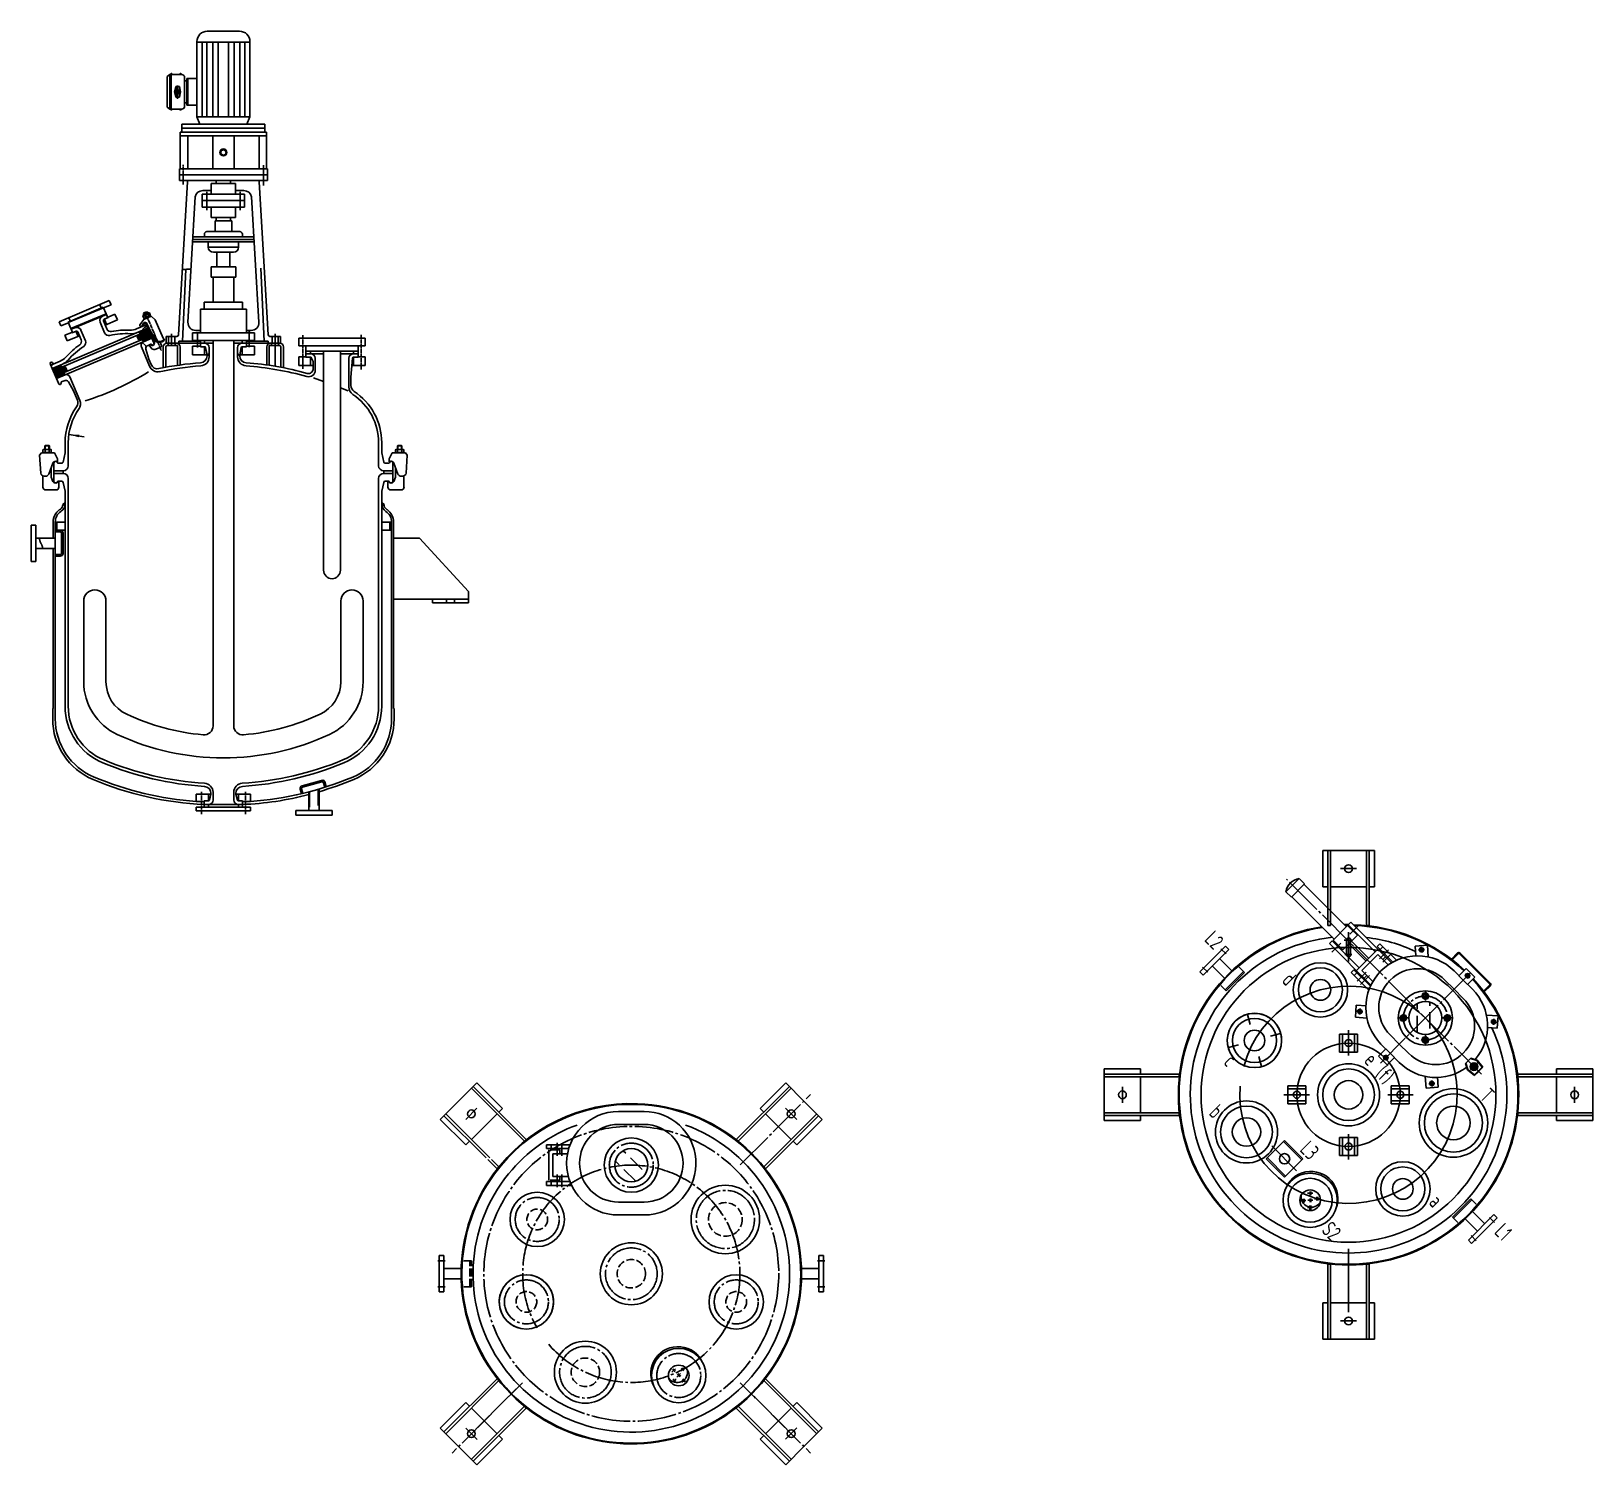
# Model space of a CAD drawing. Extents: x -1085 to 561, y -220 to 621.
# Drawn here: x -1085 to -481, y 22 to 577 of the extents above; entities that cross this region are included whole.
import ezdxf

# ---------------------------------------------------------------- set-up
doc = ezdxf.new("R2010")
doc.units = 0
doc.linetypes.add('DASHDOT', pattern=[18, 15, -1, 1, -1])
doc.linetypes.add('DASHED', pattern=[4, 3, -1])
doc.layers.get('0').update_dxf_attribs({"color": 8, "linetype": 'CONTINUOUS'})
for name, color, linetype in [('0-EQUIPMENT', 7, 'CONTINUOUS'), ('1', 8, 'CONTINUOUS'), ('11', 1, 'CONTINUOUS'), ('2', 94, 'DASHDOT'), ('3', 2, 'DASHED'), ('5', 8, 'CONTINUOUS'), ('85', 7, 'CONTINUOUS')]:
    doc.layers.add(name, color=color, linetype=linetype)
doc.styles.add('HZTXT', font='tssdeng.shx', dxfattribs={"width": 0.8, "bigfont": 'tssdchn.shx'})

msp = doc.modelspace()

# ---------------------------------------------------------------- texts
at = {"layer": '0-EQUIPMENT', "style": 'HZTXT', "width": 0.7}
for s, p in [('L2', (-631.8123, 225.12562)), ('d', (-601.80938, 209.24562)), ('c', (-624.34477, 177.57028)), ('e', (-570.07741, 178.27229)), ('(f)', (-565.69682, 173.14516)), ('T', (-525.31713, 164.27286)), ('b', (-630.03428, 157.9932)), ('L3', (-594.89405, 143.87223)), ('a', (-544.99767, 123.4165)), ('S2', (-586.53539, 112.72454)), ('L1', (-519.6909, 112.03373))]:
    msp.add_text(s, height=6, rotation=315, dxfattribs=at).set_placement(p)

# ---------------------------------------------------------------- blocks, each defined once
blk = doc.blocks.new('*U1')
at = {"layer": '5'}
for p, q in [((59.21, 331.2), (59.21, 333.91, 1)), ((179.21, 330.96), (179.21, 333.91))]:
    blk.add_line(p, q, dxfattribs=at)
blk = doc.blocks.new('*U2')
at = {"layer": '5'}
for p, q in [((54.21, 276.84), (54.21, 271.99, 1)), ((184.21, 276.84), (184.21, 271.99))]:
    blk.add_line(p, q, dxfattribs=at)
blk = doc.blocks.new('*U7')
blk.add_line((59.43, 370.66), (65.37, 369.82))
blk.add_solid([(59.43, 370.66), (63.46, 370.6), (63.32, 369.61)])
blk = doc.blocks.new('*U166')
for p, q in [((103.2, 434.36), (103.22, 434.37, 1)), ((103.22, 434.37), (103.24, 434.37)), ((103.24, 434.37), (103.27, 434.37)), ((103.27, 434.37), (103.3, 434.37)), ((103.3, 434.37), (103.34, 434.38)), ((103.34, 434.38), (103.37, 434.38)), ((103.37, 434.38), (103.41, 434.38)), ((103.41, 434.38), (103.46, 434.39)), ((103.46, 434.39), (103.5, 434.39)), ((103.5, 434.39), (103.54, 434.4)), ((103.54, 434.4), (103.59, 434.4)), ((103.59, 434.4), (103.64, 434.41)), ((103.64, 434.41), (103.68, 434.41)), ((103.68, 434.41), (103.73, 434.41)), ((103.73, 434.41), (103.78, 434.42)), ((103.78, 434.42), (103.83, 434.42)), ((103.83, 434.42), (103.88, 434.43)), ((103.88, 434.43), (103.92, 434.43)), ((103.92, 434.43), (103.97, 434.44)), ((103.97, 434.44), (104.02, 434.44)), ((104.02, 434.44), (104.06, 434.45)), ((104.06, 434.45), (104.11, 434.45)), ((104.11, 434.45), (104.15, 434.46)), ((104.15, 434.46), (104.2, 434.46)), ((104.2, 434.46), (104.25, 434.47)), ((104.25, 434.47), (104.29, 434.47)), ((104.29, 434.47), (104.34, 434.47)), ((104.34, 434.47), (104.39, 434.48)), ((104.39, 434.48), (104.43, 434.48)), ((104.43, 434.48), (104.48, 434.49)), ((104.48, 434.49), (104.52, 434.49)), ((104.52, 434.49), (104.57, 434.5)), ((104.57, 434.5), (104.62, 434.5)), ((104.62, 434.5), (104.66, 434.5)), ((104.66, 434.5), (104.71, 434.51)), ((104.71, 434.51), (104.76, 434.51)), ((104.76, 434.51), (104.8, 434.52)), ((104.8, 434.52), (104.85, 434.52)), ((104.85, 434.52), (104.9, 434.52)), ((104.9, 434.52), (104.94, 434.53)), ((104.94, 434.53), (104.99, 434.53)), ((104.99, 434.53), (105.04, 434.53)), ((105.04, 434.53), (105.08, 434.54)), ((105.08, 434.54), (105.13, 434.54)), ((105.13, 434.54), (105.18, 434.54)), ((105.18, 434.54), (105.23, 434.54)), ((105.23, 434.54), (105.27, 434.55)), ((105.27, 434.55), (105.32, 434.55)), ((105.32, 434.55), (105.37, 434.55)), ((105.37, 434.55), (105.42, 434.55)), ((105.42, 434.55), (105.47, 434.55)), ((105.47, 434.55), (105.53, 434.55)), ((105.53, 434.55), (105.58, 434.55)), ((105.58, 434.55), (105.63, 434.55)), ((105.63, 434.55), (105.68, 434.55)), ((105.68, 434.55), (105.73, 434.55)), ((105.73, 434.55), (105.78, 434.55)), ((105.78, 434.55), (105.82, 434.55)), ((105.82, 434.55), (105.87, 434.55)), ((105.87, 434.55), (105.92, 434.55)), ((105.92, 434.55), (105.97, 434.55)), ((105.97, 434.55), (106.02, 434.55)), ((106.02, 434.55), (106.08, 434.55)), ((106.08, 434.55), (106.13, 434.54)), ((106.13, 434.54), (106.19, 434.54)), ((106.19, 434.54), (106.25, 434.54)), ((106.25, 434.54), (106.31, 434.54)), ((106.31, 434.54), (106.37, 434.53)), ((106.37, 434.53), (106.42, 434.53)), ((106.42, 434.53), (106.47, 434.53)), ((106.47, 434.53), (106.52, 434.53)), ((106.52, 434.53), (106.55, 434.52))]:
    blk.add_line(p, q)
blk = doc.blocks.new('*U5')
for p, q in [((48.14, 330.57), (48.13, 330.54)), ((48.13, 330.54), (48.13, 330.51)), ((48.13, 330.51), (48.13, 330.48)), ((48.13, 330.48), (48.13, 330.45)), ((48.13, 330.45), (48.13, 330.41)), ((48.13, 330.41), (48.14, 330.38)), ((48.14, 330.61), (48.14, 330.59, 1)), ((48.14, 330.59), (48.14, 330.57)), ((48.14, 330.38), (48.14, 330.35)), ((48.14, 330.35), (48.14, 330.32)), ((48.14, 330.32), (48.14, 330.29)), ((48.14, 330.29), (48.14, 330.26)), ((48.14, 330.26), (48.14, 330.23)), ((48.14, 330.23), (48.14, 330.2)), ((48.14, 330.2), (48.14, 330.17)), ((48.14, 330.17), (48.15, 330.14)), ((48.15, 330.14), (48.15, 330.11)), ((48.15, 330.11), (48.15, 330.08)), ((48.15, 330.08), (48.16, 330.05)), ((48.16, 330.05), (48.16, 330.02)), ((48.16, 330.02), (48.16, 329.99)), ((48.16, 329.99), (48.17, 329.96)), ((48.17, 329.96), (48.17, 329.93)), ((48.17, 329.93), (48.17, 329.9)), ((48.17, 329.9), (48.18, 329.87)), ((48.18, 329.87), (48.18, 329.84)), ((48.18, 329.84), (48.19, 329.82)), ((48.19, 329.82), (48.19, 329.79)), ((48.19, 329.79), (48.2, 329.76)), ((48.2, 329.76), (48.21, 329.73)), ((48.21, 329.73), (48.21, 329.7)), ((48.21, 329.7), (48.22, 329.67)), ((48.22, 329.67), (48.23, 329.65)), ((48.23, 329.65), (48.23, 329.62)), ((48.23, 329.62), (48.24, 329.59)), ((48.24, 329.59), (48.25, 329.57)), ((48.25, 329.57), (48.25, 329.54)), ((48.25, 329.54), (48.26, 329.51)), ((48.26, 329.51), (48.27, 329.49)), ((48.27, 329.49), (48.28, 329.46)), ((48.28, 329.46), (48.29, 329.43)), ((48.29, 329.43), (48.3, 329.41)), ((48.3, 329.41), (48.31, 329.38)), ((48.31, 329.38), (48.31, 329.36)), ((48.31, 329.36), (48.32, 329.33)), ((48.32, 329.33), (48.33, 329.3)), ((48.33, 329.3), (48.34, 329.28)), ((48.34, 329.28), (48.35, 329.25)), ((48.35, 329.25), (48.36, 329.23)), ((48.36, 329.23), (48.37, 329.2)), ((48.37, 329.2), (48.38, 329.18)), ((48.38, 329.18), (48.39, 329.15)), ((48.39, 329.15), (48.4, 329.13)), ((48.4, 329.13), (48.41, 329.1)), ((48.41, 329.1), (48.43, 329.08)), ((48.43, 329.08), (48.44, 329.05)), ((48.44, 329.05), (48.45, 329.03)), ((48.45, 329.03), (48.46, 329.01)), ((48.46, 329.01), (48.47, 328.98)), ((48.47, 328.98), (48.48, 328.96)), ((48.48, 328.96), (48.49, 328.93)), ((48.49, 328.93), (48.5, 328.91)), ((48.5, 328.91), (48.52, 328.88)), ((48.52, 328.88), (48.53, 328.86)), ((48.53, 328.86), (48.54, 328.84)), ((48.54, 328.84), (48.55, 328.81)), ((48.55, 328.81), (48.56, 328.79)), ((48.56, 328.79), (48.58, 328.76)), ((48.58, 328.76), (48.59, 328.74)), ((48.59, 328.74), (48.6, 328.72)), ((48.6, 328.72), (48.61, 328.69)), ((48.61, 328.69), (48.62, 328.67)), ((48.62, 328.67), (48.64, 328.65)), ((48.64, 328.65), (48.65, 328.62)), ((48.65, 328.62), (48.66, 328.6)), ((48.66, 328.6), (48.67, 328.57)), ((48.67, 328.57), (48.69, 328.55)), ((48.69, 328.55), (48.7, 328.53)), ((48.7, 328.53), (48.71, 328.5)), ((48.71, 328.5), (48.72, 328.48)), ((48.72, 328.48), (48.74, 328.46)), ((48.74, 328.46), (48.75, 328.43)), ((48.75, 328.43), (48.76, 328.41)), ((48.76, 328.41), (48.77, 328.39)), ((48.77, 328.39), (48.78, 328.36)), ((48.78, 328.36), (48.8, 328.34)), ((48.8, 328.34), (48.81, 328.31)), ((48.81, 328.31), (48.82, 328.29)), ((48.82, 328.29), (48.83, 328.27)), ((48.83, 328.27), (48.85, 328.24)), ((48.85, 328.24), (48.86, 328.22)), ((48.86, 328.22), (48.87, 328.2)), ((48.87, 328.2), (48.88, 328.17)), ((48.88, 328.17), (48.89, 328.15)), ((48.89, 328.15), (48.91, 328.12)), ((48.91, 328.12), (48.92, 328.1)), ((48.92, 328.1), (48.93, 328.08)), ((48.93, 328.08), (48.94, 328.05)), ((48.94, 328.05), (48.95, 328.03)), ((48.95, 328.03), (48.96, 328)), ((48.96, 328), (48.97, 327.98)), ((48.97, 327.98), (48.98, 327.96)), ((48.98, 327.96), (49, 327.93)), ((49, 327.93), (49.01, 327.91)), ((49.01, 327.91), (49.02, 327.88)), ((49.02, 327.88), (49.03, 327.86)), ((49.03, 327.86), (49.04, 327.83)), ((49.04, 327.83), (49.05, 327.81)), ((49.05, 327.81), (49.06, 327.78)), ((49.06, 327.78), (49.07, 327.76)), ((49.07, 327.76), (49.08, 327.73)), ((49.08, 327.73), (49.09, 327.71)), ((49.09, 327.71), (49.1, 327.68)), ((49.1, 327.68), (49.11, 327.65)), ((49.11, 327.65), (49.12, 327.63)), ((49.12, 327.63), (49.13, 327.6)), ((49.13, 327.6), (49.13, 327.57)), ((49.13, 327.57), (49.14, 327.55)), ((49.14, 327.55), (49.15, 327.52)), ((49.15, 327.52), (49.16, 327.49)), ((49.16, 327.49), (49.17, 327.46)), ((49.17, 327.46), (49.18, 327.44)), ((49.18, 327.44), (49.18, 327.41)), ((49.18, 327.41), (49.19, 327.38)), ((49.19, 327.38), (49.2, 327.35)), ((49.2, 327.35), (49.2, 327.32)), ((49.2, 327.32), (49.21, 327.3)), ((49.21, 327.3), (49.22, 327.27)), ((49.22, 327.27), (49.22, 327.24)), ((49.22, 327.24), (49.23, 327.21)), ((49.23, 327.21), (49.23, 327.18)), ((49.23, 327.18), (49.24, 327.16)), ((49.24, 327.16), (49.24, 327.13)), ((49.24, 327.13), (49.25, 327.1)), ((49.25, 327.1), (49.25, 327.08)), ((49.25, 327.08), (49.26, 327.05)), ((49.26, 327.05), (49.26, 327.03)), ((49.26, 327.03), (49.26, 327)), ((49.26, 327), (49.27, 326.98)), ((49.27, 326.98), (49.27, 326.96)), ((49.27, 326.96), (49.27, 326.93)), ((49.27, 326.93), (49.28, 326.91)), ((49.28, 326.91), (49.28, 326.88)), ((49.28, 326.88), (49.28, 326.85)), ((49.28, 326.85), (49.28, 326.82)), ((49.28, 326.82), (49.28, 326.79)), ((49.28, 326.79), (49.28, 326.75)), ((49.28, 326.75), (49.29, 326.72)), ((49.29, 326.72), (49.29, 326.69)), ((49.29, 326.69), (49.29, 326.66)), ((49.29, 326.66), (49.29, 326.63)), ((49.29, 326.63), (49.29, 326.61))]:
    blk.add_line(p, q)
blk = doc.blocks.new('*U4')
at = {"layer": '5'}
for p, q in [((184.21, 273.96), (184.21, 275.96)), ((185.01, 273.96), (185.01, 275.96, 1))]:
    blk.add_line(p, q, dxfattribs=at)
blk = doc.blocks.new('*U3')
at = {"layer": '5'}
for p, q in [((179.21, 331.82), (179.21, 333.92, 1)), ((180.41, 331.71), (180.41, 333.92))]:
    blk.add_line(p, q, dxfattribs=at)
blk = doc.blocks.new('*U0')
at = {"layer": '5'}
for p, q in [((115.21, 348.65), (115.21, 345.55, 1)), ((123.21, 348.65), (123.21, 345.55))]:
    blk.add_line(p, q, dxfattribs=at)
blk = doc.blocks.new('K1000')
at = {"color": 0}
for p, q in [((829336.4, 113918.7), (829339, 113912.4)), ((829347.4, 113923.3), (829350.1, 113917)), ((828955.3, 113391), (828955.3, 113406.2)), ((828969.5, 113391), (828969.5, 113406.2)), ((830318.3, 113391), (830318.3, 113406.2)), ((830332.6, 113391), (830332.6, 113406.2))]:
    blk.add_line(p, q, dxfattribs=at)
at = {"layer": '1', "color": 0}
for p, q in [((829541.5, 114968), (829541.5, 114676.5)), ((829541.5, 114965.4), (829746.5, 114965.4)), ((829561.2, 114965.4), (829561.2, 114676.5)), ((829579.8, 114965.4), (829579.8, 114676.5)), ((829581.5, 115008), (829706.5, 115008)), ((829602.8, 114965.4), (829602.8, 114676.5)), ((829623.6, 114965.4), (829623.6, 114676.5)), ((829664.3, 114965.4), (829664.3, 114676.5)), ((829685.1, 114965.4), (829685.1, 114676.5)), ((829708.1, 114965.4), (829708.1, 114676.5)), ((829726.7, 114965.4), (829726.7, 114676.5)), ((829746.5, 114968), (829746.5, 114676.5)), ((829541.5, 114676.5), (829746.5, 114676.5)), ((829553.2, 114648.7), (829541.5, 114676.5)), ((829734.7, 114648.7), (829746.5, 114676.5)), ((829477.3, 114618.4), (829810.6, 114618.4)), ((829477.3, 114618.4), (829810.6, 114618.4)), ((829477.3, 114475.4), (829477.3, 114618.4)), ((829477.3, 114603.6), (829810.6, 114603.6)), ((829804.7, 114648.7), (829483.1, 114648.7)), ((829483.1, 114648.7), (829483.1, 114618.4)), ((829804.7, 114633.1), (829483.1, 114633.1)), ((829506.1, 114475.4), (829506.1, 114603.6)), ((829553.2, 114648.7), (829734.7, 114648.7)), ((829602.6, 114475.4), (829602.6, 114603.6)), ((829685.3, 114475.4), (829685.3, 114603.6)), ((829781.8, 114475.4), (829781.8, 114603.6)), ((829804.7, 114648.7), (829804.7, 114618.4)), ((829810.6, 114475.4), (829810.6, 114618.4)), ((829813.9, 114475.4), (829473.9, 114475.4)), ((829202.4, 113966.7), (829009, 113885)), ((829179.7, 113940.8), (829043.4, 113883.3)), ((829180.5, 113939), (829044.1, 113881.4)), ((829171.4, 113937.3), (829165.6, 113951.1)), ((829179.7, 113940.8), (829190.2, 113915.9)), ((829180.9, 113938), (829209.4, 113950.1)), ((829209.4, 113950.1), (829202.4, 113966.7)), ((829009, 113885), (829016, 113868.4)), ((829016, 113868.4), (829044.5, 113880.5)), ((829043.4, 113883.3), (829053.9, 113858.4, 62.8)), ((829051.6, 113886.8), (829045.8, 113900.6)), ((829190.2, 113915.9), (829053.9, 113858.4)), ((829055, 113855.6), (829191.4, 113913.2)), ((829167.1, 113883.4), (829184.3, 113842.5, 62.8)), ((829191.4, 113913.2), (829176.6, 113906.9)), ((829180.3, 113887.9), (829193.4, 113856.9, 62.8)), ((829191.4, 113913.2), (829190.2, 113915.9)), ((829191.4, 113913.2), (829196.8, 113900.3)), ((829345.2, 113872.8), (829308.4, 113857.3)), ((829336.8, 113894), (829321.1, 113873.4)), ((829333.2, 113877.8), (829327.8, 113865.6, 62.8)), ((829327.8, 113865.6), (829335.6, 113876)), ((829333.5, 113910), (829332.2, 113908.3)), ((829332.2, 113908.3), (829337.1, 113896.7, 62.8)), ((829355.6, 113919.4), (829333.5, 113910)), ((829350, 113922.3), (829335.3, 113916)), ((829336.4, 113918.7), (829335.3, 113916)), ((829335.3, 113916), (829337.2, 113911.6)), ((829364.3, 113907), (829336.3, 113895.2)), ((829336.8, 113894), (829336.3, 113895.2)), ((829347.4, 113923.3), (829336.4, 113918.7)), ((829336.8, 113894), (829364.8, 113905.8)), ((829339.2, 113896.4), (829337.1, 113896.7)), ((829338.6, 113911), (829343.5, 113899.4)), ((829361.3, 113905.7), (829339.2, 113896.4)), ((829350.6, 113859.9), (829345.2, 113872.8, 62.8)), ((829345.2, 113872.8), (829345.5, 113872)), ((829350, 113922.3), (829347.4, 113923.3)), ((829350, 113922.3), (829351.9, 113917.8)), ((829351.3, 113916.4), (829356.3, 113904.7, 62.8)), ((829357.7, 113919.1), (829355.6, 113919.4)), ((829357.7, 113919.1), (829362.6, 113907.4, 62.8)), ((829362.6, 113907.4), (829361.3, 113905.7, 62.8)), ((829364.8, 113905.8), (829364.3, 113907)), ((829364.8, 113905.8), (829380.3, 113892.5)), ((829380.3, 113892.5), (829410.6, 113820.8)), ((829354.5, 113850.7), (828986, 113695.1)), ((829363.1, 113830.4), (828994.6, 113674.8)), ((829367, 113821.2), (828998.5, 113665.6)), ((829310.9, 113843.1), (829021.8, 113721.1, 62.8)), ((829053.9, 113858.4), (829055, 113855.6)), ((829055, 113855.6), (829069.8, 113861.8)), ((829055, 113855.6), (829060.5, 113842.7)), ((829080.8, 113845.9), (829093.9, 113814.9)), ((829093.3, 113852.2), (829110.6, 113811.4)), ((829350.6, 113859.9), (829264.9, 113823.7)), ((829313.9, 113818.3), (829311.6, 113823.8, 62.8)), ((829315.8, 113834.3), (829354.5, 113850.7, 62.8)), ((829322.3, 113837.1), (829318.4, 113846.3, 62.8)), ((829363.1, 113830.4), (829324.4, 113814.1)), ((829334.7, 113807.6), (829330.8, 113816.8)), ((829367, 113821.2), (829334.7, 113807.6)), ((829354.5, 113850.7), (829350.6, 113859.9, 62.8)), ((829363.1, 113830.4), (829354.5, 113850.7, 62.8)), ((829367, 113821.2), (829363.1, 113830.4)), ((829367, 113821.2), (829374.7, 113802.8)), ((829410.6, 113820.8), (829416.2, 113813.3)), ((829415.9, 113813.8), (829413.4, 113811)), ((829523.9, 113842.4), (829763.9, 113842.4)), ((829523.9, 113842.4), (829523.9, 113812.4)), ((829523.9, 113812.4), (829763.9, 113812.4)), ((829554.9, 113802.4), (829554.9, 113812.4)), ((829570.9, 113802.4), (829570.9, 113812.4)), ((829603.9, 113812.4), (829603.9, 112322.7)), ((829683.9, 113812.4), (829683.9, 112322.7)), ((829716.9, 113802.4), (829716.9, 113812.4)), ((829732.9, 113802.4), (829732.9, 113812.4)), ((829763.9, 113842.4), (829763.9, 113812.4)), ((830191.9, 113821.4), (829935.9, 113821.4)), ((829935.9, 113821.4), (829935.9, 113791.4)), ((830191.9, 113791.4), (830191.9, 113821.4)), ((829326.7, 113787.9), (829358.6, 113712.5, 62.8)), ((829355.5, 113740.4), (829343.6, 113778.9)), ((829363.7, 113798.1), (829352.6, 113793.4, 62.8)), ((829356.9, 113793.4), (829366, 113782.2)), ((829361.5, 113796.7), (829367.1, 113793.1)), ((829375.5, 113800.9), (829374.7, 113802.8)), ((829402.4, 113786.8), (829379.3, 113777)), ((829399.3, 113805.5), (829404.5, 113793.2, 62.8)), ((829411.4, 113787.4), (829411.4, 113706.8, 62.8)), ((829421.4, 113787.4), (829421.4, 113708.8)), ((829426.4, 113802.4), (829461.4, 113802.4)), ((829466.4, 113792.4), (829426.4, 113792.4)), ((829430.4, 113792.4), (829430.4, 113802.4)), ((829457.4, 113792.4), (829457.4, 113802.4)), ((829466.4, 113792.4), (829466.4, 113716.3)), ((829476.4, 113787.4), (829476.4, 113717.7)), ((829523.9, 113790.4), (829554.9, 113790.4)), ((829523.9, 113790.4), (829523.9, 113756.4)), ((829523.9, 113756.4), (829580.7, 113756.4, 62.8)), ((829554.9, 113802.4), (829554.9, 113788.4, 62.8)), ((829554.9, 113802.4), (829603.9, 113802.4)), ((829554.9, 113788.4), (829570.9, 113788.4)), ((829570.9, 113788.4), (829570.9, 113756.4)), ((829580.9, 113757.4), (829574.9, 113785)), ((829582.9, 113757.4), (829580.9, 113757.4)), ((829580.9, 113753.1), (829580.9, 113757.4)), ((829588.9, 113760.8), (829582.9, 113757.4)), ((829582.9, 113757.4), (829588.9, 113753.9)), ((829588.9, 113784.4), (829588.9, 113760.8, 62.8)), ((829588.9, 113760.8), (829588.9, 113753.9)), ((829588.9, 113749.1), (829588.9, 113753.9)), ((829732.9, 113802.4), (829683.9, 113802.4)), ((829683.9, 113802.4), (829732.9, 113802.4)), ((829698.9, 113784.4), (829698.9, 113760.8, 62.8)), ((829698.9, 113760.8), (829704.9, 113757.4)), ((829698.9, 113760.8), (829698.9, 113753.9)), ((829704.9, 113757.4), (829698.9, 113753.9)), ((829698.9, 113749.1), (829698.9, 113753.9, 62.8)), ((829706.9, 113757.4), (829704.9, 113757.4)), ((829713, 113785), (829706.9, 113757.4, 62.8)), ((829706.9, 113753.1), (829706.9, 113757.4)), ((829763.9, 113756.4), (829707.1, 113756.4)), ((829732.9, 113788.4), (829716.9, 113788.4)), ((829716.9, 113788.4), (829716.9, 113756.4)), ((829732.9, 113802.4), (829732.9, 113788.4)), ((829763.9, 113790.4), (829732.9, 113790.4)), ((829763.9, 113790.4), (829763.9, 113756.4)), ((829811.4, 113787.4), (829811.4, 113717.7)), ((829821.4, 113792.4), (829861.4, 113792.4)), ((829821.4, 113792.4), (829821.4, 113716.3)), ((829861.4, 113802.4), (829826.4, 113802.4)), ((829830.4, 113792.4), (829830.4, 113802.4, 62.8)), ((829857.4, 113792.4), (829857.4, 113802.4, 62.8)), ((829866.4, 113787.4), (829866.4, 113708.8)), ((829876.4, 113787.4), (829876.4, 113706.8)), ((829935.9, 113791.4), (830191.9, 113791.4)), ((829935.9, 113749.4), (829935.9, 113715.4)), ((829935.9, 113749.4), (829962.9, 113749.4)), ((829962.9, 113791.4), (829962.9, 113761.4)), ((829962.9, 113771.4), (830164.9, 113771.4, 10)), ((829962.9, 113761.4), (830031.4, 113761.4)), ((829962.9, 113761.4), (829962.9, 113747.4)), ((829980.9, 113761.4), (829980.9, 113771.4)), ((830031.4, 113771.4), (830031.4, 112923.9, 62.8)), ((830096.4, 113771.4), (830096.4, 112923.9)), ((830096.4, 113761.4), (830164.9, 113761.4)), ((830146.9, 113761.4), (830146.9, 113771.4)), ((830164.9, 113761.4), (830164.9, 113791.4)), ((830164.9, 113761.4), (830164.9, 113747.4, 62.8)), ((830191.9, 113749.4), (830164.9, 113749.4)), ((830191.9, 113749.4), (830191.9, 113715.4)), ((828974.7, 113721.8), (828977, 113716.5)), ((828982.1, 113704.3), (828975.9, 113719.1)), ((828976.7, 113717.2), (829013.4, 113732.7)), ((828982.1, 113704.3), (829067.9, 113740.5)), ((828986, 113695.1), (828982.1, 113704.3)), ((828983.9, 113725.7), (828985.9, 113721.1)), ((829024.7, 113711.4), (828986, 113695.1)), ((828994.6, 113674.8), (828986, 113695.1, 62.8)), ((828994.6, 113674.8), (829033.3, 113691.2)), ((829018.3, 113708.7), (829014.4, 113717.9, 62.8)), ((829030.7, 113679.2), (829026.8, 113688.5, 62.8)), ((829037.5, 113701.7), (829035.2, 113707.2)), ((829355.5, 113740.4), (829364.3, 113719.4, 62.8)), ((829935.9, 113715.4), (829990.9, 113715.4)), ((829962.9, 113747.4), (829980.9, 113747.4)), ((829980.9, 113747.4), (829980.9, 113715.4)), ((829990.9, 113731.7), (829984.9, 113744.1)), ((829990.9, 113731.7), (829990.9, 113702.5, 62.8)), ((829998.9, 113743.4), (829998.9, 113735.2, 62.8)), ((829998.9, 113735.2), (829998.9, 113728.2)), ((829998.9, 113728.2), (829998.9, 113697.1, 62.8)), ((830128.9, 113674.7), (830128.9, 113743.4)), ((830143, 113744.1), (830136.9, 113671.2)), ((830191.9, 113715.4), (830140.6, 113715.4)), ((830146.9, 113747.4), (830146.9, 113715.4)), ((830164.9, 113747.4), (830146.9, 113747.4)), ((828998.5, 113665.6), (828994.6, 113674.8)), ((828998.5, 113665.6), (829030.7, 113679.2)), ((828998.5, 113665.6), (829006.2, 113647.2)), ((829007, 113645.4), (829006.2, 113647.2)), ((829017.3, 113651.9), (829028.3, 113656.5, 62.8)), ((829064.4, 113617.5), (829045.1, 113652.8, 62.8)), ((829050.3, 113671.3), (829088.6, 113580.7)), ((829992.1, 113668.3), (830031.4, 113653.6)), ((830096.4, 113629.3), (830126.3, 113618.1)), ((830128.9, 113674.7), (830128.9, 113633.2)), ((830136.9, 113671.2), (830136.9, 113638, 62.8)), ((829064.4, 113617.5), (829079.4, 113581.9, 62.8)), ((828946.3, 113389.3), (828947.1, 113391)), ((828946.3, 113379.8), (828946.3, 113389.3)), ((828947.1, 113391), (828977.9, 113391, 62.8)), ((828955.3, 113406.2), (828953.9, 113404.8)), ((828971, 113404.8), (828953.9, 113404.8)), ((828953.9, 113391), (828953.9, 113404.8)), ((828954.3, 113379.8), (828954.3, 113389)), ((828969.5, 113406.2), (828955.3, 113406.2)), ((828971, 113404.8), (828969.5, 113406.2, 62.8)), ((828970.5, 113379.8), (828970.5, 113388.9)), ((828971, 113391), (828971, 113404.8)), ((828978.6, 113389.4), (828977.9, 113391, 62.8)), ((828978.6, 113379.8), (828978.6, 113389.4)), ((829031.9, 113417.4), (829031.9, 113377.4)), ((829043.9, 113417.4), (829043.9, 113383.1)), ((830243.9, 113417.4), (830243.9, 113383.1)), ((830255.9, 113377.4), (830255.9, 113417.4)), ((830309.3, 113389.4), (830310, 113391, 62.8)), ((830309.3, 113379.8), (830309.3, 113389.4)), ((830340.8, 113391), (830310, 113391, 62.8)), ((830316.9, 113404.8), (830318.3, 113406.2, 62.8)), ((830316.9, 113391), (830316.9, 113404.8)), ((830316.9, 113404.8), (830334, 113404.8)), ((830317.3, 113379.8), (830317.3, 113388.9)), ((830318.3, 113406.2), (830332.5, 113406.2)), ((830332.5, 113406.2), (830334, 113404.8)), ((830333.5, 113379.8), (830333.5, 113389)), ((830334, 113391), (830334, 113404.8)), ((830341.6, 113389.3), (830340.8, 113391)), ((830341.6, 113379.8), (830341.6, 113389.3)), ((828932.9, 113369.4), (828940.2, 113377.6)), ((828937.8, 113299.4), (828932.9, 113369.4)), ((828940.2, 113377.6), (828991.2, 113377.6)), ((828978.6, 113379.8), (828946.3, 113379.8)), ((828949.6, 113379.8), (828949.6, 113377.6)), ((828984.4, 113338.1), (828969, 113296, 62.8)), ((828975.3, 113379.8), (828975.3, 113377.6)), ((828988.9, 113308.4), (828988.9, 113339.4)), ((829002.5, 113355.4), (828991.2, 113377.6)), ((828994.9, 113345.4), (828995, 113345.4)), ((829002.5, 113343.9), (829002.5, 113355.4)), ((829018.9, 113338.4), (829005.2, 113338.4, 62.8)), ((829031.9, 113377.4), (829023.8, 113342.2)), ((829043.9, 113328.4), (829043.9, 113383.1)), ((830243.9, 113383.1), (830243.9, 113371.6)), ((830243.9, 113328.4), (830243.9, 113371.6, 62.8)), ((830255.9, 113377.4), (830264, 113342.2)), ((830268.9, 113338.4), (830282.7, 113338.4)), ((830285.3, 113355.4), (830296.6, 113377.6)), ((830285.3, 113343.9), (830285.3, 113355.4)), ((830292.9, 113345.4), (830292.8, 113345.4)), ((830347.6, 113377.6), (830296.6, 113377.6)), ((830298.9, 113308.4), (830298.9, 113339.4)), ((830303.5, 113338.1), (830318.9, 113296, 62.8)), ((830309.3, 113379.8), (830341.5, 113379.8)), ((830312.6, 113379.8), (830312.6, 113377.6)), ((830338.3, 113379.8), (830338.3, 113377.6)), ((830354.9, 113369.4), (830347.6, 113377.6)), ((830350, 113299.4), (830354.9, 113369.4)), ((828945.6, 113288.7), (828945.6, 113244.9, 62.8)), ((828957, 113287.7), (828950.5, 113287.7)), ((828978, 113320.6), (828978, 113284.1)), ((828985, 113267.7), (828978, 113284.1, 62.8)), ((828988.9, 113308.4), (828988.9, 113298.4)), ((828988.9, 113308.4), (829023.9, 113308.4)), ((828988.9, 113298.4), (828988.9, 113267.4)), ((828988.9, 113298.4), (829023.9, 113298.4)), ((829005.3, 113267.5), (829003.2, 113265.1)), ((829018.2, 113268.4), (829005.8, 113268.4, 62.8)), ((829007.8, 113266.6), (829007.8, 113245.7, 62.8)), ((829023.9, 113308.4), (829023.9, 113298.4)), ((829043.9, 113278.4), (829043.9, 113235.1, 62.8)), ((830243.9, 113278.4), (830243.9, 113235.1, 62.8)), ((830298.9, 113308.4), (830263.9, 113308.4)), ((830263.9, 113308.4), (830263.9, 113298.4)), ((830298.9, 113298.4), (830263.9, 113298.4)), ((830269.7, 113268.4), (830282, 113268.4, 62.8)), ((830280.1, 113266.6), (830280.1, 113245.7, 62.8)), ((830282.6, 113267.5), (830284.7, 113265.1)), ((830298.9, 113308.4), (830298.9, 113298.4)), ((830298.9, 113298.4), (830298.9, 113267.4)), ((830302.9, 113267.7), (830309.9, 113284.1, 62.8)), ((830309.9, 113320.6), (830309.9, 113284.1)), ((830330.8, 113287.7), (830337.3, 113287.7)), ((830342.2, 113288.7), (830342.2, 113244.9, 62.8)), ((828956.8, 113234.7), (828996.8, 113234.7)), ((828994.9, 113261.4), (828996.3, 113261.4, 62.8)), ((829031.9, 113229.4), (829024, 113263.7)), ((829031.9, 113229.4), (829031.9, 112438.4)), ((829043.9, 113235.1), (829043.9, 113223.6, 62.8)), ((829043.9, 113223.6), (829043.9, 112444.1, 62.8)), ((830243.9, 113235.1), (830243.9, 113223.6, 62.8)), ((830243.9, 113223.6), (830243.9, 112444.1)), ((830255.9, 113229.4), (830263.9, 113263.7)), ((830255.9, 112438.4), (830255.9, 113229.4)), ((830331.1, 113234.7), (830291.1, 113234.7)), ((830292.9, 113261.4), (830291.6, 113261.4, 62.8)), ((829010.7, 113158.3), (829013.5, 113160.3)), ((829015.2, 113151.8), (829018.1, 113153.8)), ((829031.9, 113186.4), (829022.9, 113178.4, 62.8)), ((829030.7, 113174.4), (829022.9, 113178.4)), ((829030.7, 113174.4), (829031.9, 113174.4)), ((830255.9, 113186.4), (830264.9, 113178.4, 62.8)), ((830257.2, 113174.4), (830255.9, 113174.4)), ((830257.2, 113174.4), (830264.9, 113178.4, 62.8)), ((830272.6, 113151.8), (830269.7, 113153.8)), ((830277.2, 113158.3), (830274.3, 113160.3)), ((828918.9, 113098.4), (828900.9, 113098.4, 62.8)), ((828900.9, 113098.4), (828900.9, 112958.4, 62.8)), ((828918.9, 112958.4), (828918.9, 113098.4)), ((828985.9, 113102.1), (828985.9, 113110.8, 62.8)), ((828985.9, 113102.1), (828985.9, 113090.6)), ((828985.9, 113048.4), (828985.9, 113090.6)), ((828993.9, 113098.4), (828993.9, 113110.8)), ((829031.9, 113109.4), (828993.9, 113109.4)), ((828993.9, 113109.4), (828993.9, 113079.4)), ((828993.9, 113094.4), (828993.9, 112416.8)), ((828999.9, 113079.4), (828999.9, 113109.4)), ((830293.9, 113109.4), (830255.9, 113109.4)), ((830287.9, 113079.4), (830287.9, 113109.4)), ((830293.9, 113110.8), (830293.9, 113098.4)), ((830293.9, 113079.4), (830293.9, 113109.4)), ((830293.9, 113094.4), (830293.9, 112416.8)), ((830301.9, 113102.1), (830301.9, 113110.8, 62.8)), ((830301.9, 113102.1), (830301.9, 113090.6)), ((830301.9, 113090.6), (830301.9, 112389.7)), ((828993.9, 113048.4), (828918.9, 113048.4)), ((828993.9, 113079.4), (829031.9, 113079.4)), ((829012.9, 113078.4), (828993.9, 113078.4)), ((828993.9, 113072.4), (828993.9, 113078.4)), ((829012.9, 113072.4), (828993.9, 113072.4, 62.8)), ((829017.9, 112989.4), (829017.9, 113067.4, 62.8)), ((829023.9, 112989.4), (829023.9, 113067.4, 62.8)), ((830255.9, 113079.4), (830293.9, 113079.4)), ((830401.9, 113048.4), (830301.9, 113048.4)), ((830401.9, 113048.4), (830591.9, 112842.4)), ((828993.9, 113008.4), (828918.9, 113008.4, 8.4)), ((828986, 113008.4, 0.9), (828985.9, 112389.7)), ((828993.9, 112984.4), (829012.9, 112984.4)), ((828993.9, 112978.4), (828993.9, 112984.4)), ((828993.9, 112978.4), (829012.9, 112978.4)), ((828900.9, 112958.4), (828918.9, 112958.4)), ((829103.9, 112805.4), (829103.9, 112493.2)), ((829189.9, 112493.2), (829189.9, 112805.4)), ((830097.9, 112493.2), (830097.9, 112805.4)), ((830183.9, 112493.2), (830183.9, 112805.4)), ((830591.9, 112812.4), (830301.9, 112812.4)), ((830451.9, 112798.4), (830451.9, 112812.4)), ((830451.9, 112798.4), (830591.9, 112798.4)), ((830506.9, 112798.4), (830506.9, 112812.4)), ((830536.9, 112798.4), (830536.9, 112812.4)), ((830591.9, 112798.4), (830591.9, 112842.4)), ((829031.9, 112438.4), (829031.9, 112398.4)), ((829043.9, 112444.1), (829043.9, 112432.6)), ((829043.9, 112398.4), (829043.9, 112432.6)), ((830243.9, 112444.1), (830243.9, 112432.6)), ((830243.9, 112398.4), (830243.9, 112432.6)), ((830255.9, 112398.4), (830255.9, 112438.4, 62.8)), ((828985.9, 112389.7), (828983.9, 112389.7)), ((828983.9, 112349.7), (828983.9, 112389.7)), ((828993.9, 112416.8), (828993.9, 112386.7)), ((828993.9, 112349.7), (828993.9, 112386.2)), ((830293.9, 112416.8), (830293.9, 112386.2)), ((830293.9, 112349.7), (830293.9, 112386.2)), ((830301.9, 112389.7), (830303.9, 112389.7)), ((830303.9, 112349.7), (830303.9, 112389.7)), ((829538.9, 112058.4), (829595.9, 112058.4)), ((829538.9, 112030.4), (829538.9, 112058.4)), ((829585.9, 112032.4), (829585.9, 112058.4)), ((829589.9, 112035.7), (829595.9, 112058.4, 62.8)), ((829595.9, 112061.6), (829595.9, 112058.4)), ((829595.9, 112058.4), (829597.9, 112058.4)), ((829603.9, 112065.6), (829603.9, 112061.8)), ((829603.9, 112061.8), (829603.9, 112054.9)), ((829683.9, 112065.6), (829683.9, 112061.8, 62.8)), ((829683.9, 112061.8), (829683.9, 112054.9)), ((829689.9, 112058.4), (829691.9, 112058.4)), ((829691.9, 112061.6), (829691.9, 112058.4, 62.8)), ((829691.9, 112058.4), (829698, 112035.7)), ((829748.9, 112058.4), (829692.1, 112058.4)), ((829701.9, 112032.4), (829701.9, 112058.4)), ((829748.9, 112030.4), (829748.9, 112058.4)), ((829940.7, 112077.2), (829945.5, 112060.1)), ((829946.5, 112078.8), (829951.4, 112061.5, 62.8)), ((829948.4, 112090.7), (830023.5, 112111.7)), ((829950, 112085), (830025.1, 112106)), ((829973.9, 111995.3), (829973.9, 112067.2)), ((829977.4, 112068.2), (829977.4, 112008.4)), ((830010.4, 112014.2), (830010.4, 112077.4)), ((830013.9, 111995.3), (830013.9, 112078.4)), ((830031.3, 112102.5), (830036.1, 112085.2, 62.8)), ((830037.1, 112104.1), (830041.8, 112087, 62.8)), ((829538.9, 112030.4), (829569.9, 112030.4)), ((829538.9, 112008.4), (829748.9, 112008.4)), ((829538.9, 112008.4), (829538.9, 111994.4)), ((829569.9, 112032.4), (829585.9, 112032.4, 62.8)), ((829569.9, 112032.4), (829569.9, 112008.4)), ((829569.9, 112018.4), (829717.9, 112018.4)), ((829569.9, 112018.4), (829717.9, 112018.4)), ((829569.9, 112018.4), (829717.9, 112018.4)), ((829585.9, 112018.4), (829585.9, 112008.4)), ((829603.9, 112036.4), (829603.9, 112054.9, 62.8)), ((829683.9, 112036.4), (829683.9, 112054.9)), ((829717.9, 112032.4), (829701.9, 112032.4)), ((829701.9, 112018.4), (829701.9, 112008.4)), ((829717.9, 112032.4), (829717.9, 112008.4)), ((829748.9, 112030.4), (829717.9, 112030.4)), ((829748.9, 112008.4), (829748.9, 111994.4)), ((829538.9, 111994.4), (829748.9, 111994.4)), ((830063.9, 111995.3), (829923.9, 111995.3)), ((829923.9, 111995.3), (829923.9, 111977.3)), ((829923.9, 111977.3), (830063.9, 111977.3, 10)), ((830063.9, 111977.3), (830063.9, 111995.3))]:
    blk.add_line(p, q, dxfattribs=at)
for centre, radius in [((829643.9, 114539.4), 13.5), ((829643.9, 114539.4), 10.2), ((828979.3, 113723.8), 5)]:
    blk.add_circle(centre, radius, dxfattribs=at)
for centre, radius, start, end in [((829581.5, 114968), 40, 90, 180), ((829706.5, 114968), 40, 0, 90), ((829183.6, 113890.4), 18, 112.91818, 202.8854), ((829327.5, 113872.1), 6.55, 168.05339, 272.21266), ((829337.3, 113905), 6.13, 78.50115, 147.26965), ((829341.8, 113871.5), 10.6, 64.11594, 143.6155), ((829341.8, 113871.5), 7.61, 71.6309, 143.6155), ((829338.3, 113902.7), 6.13, 258.50115, 327.26965), ((829353.5, 113893.6), 22.9, 95.29745, 130.47335), ((829341.4, 113922.2), 22.9, 275.29745, 310.47335), ((829844.3, 114109.2), 550.7, 204.74518, 213.30465), ((829844.3, 114109.2), 547.7, 204.62227, 213.19287), ((829356.5, 113913.1), 6.13, 78.50115, 147.26965), ((829357.5, 113910.8), 6.13, 258.50115, 327.26965), ((829076.8, 113845.2), 18, 22.8854, 112.85262), ((829079.2, 113808.7), 16, 304.99335, 22.8854), ((829094, 113804.4), 18, 303.3944, 22.8854), ((829200.9, 113849.5), 18, 202.8854, 282.3764), ((829208.1, 113863.1), 16, 202.8854, 280.77745), ((829269, 113538.9), 300, 87.04347, 102.3764), ((829269.1, 113543.1), 309.8, 87.5121, 100.77745), ((829285.1, 113912.5), 60, 267.5121, 292.8854), ((829287.6, 113898.4), 60, 267.04347, 292.8854), ((829318.9, 113827), 8, 112.8854, 202.8854), ((829321.3, 113821.4), 8, 202.8854, 292.8854), ((829315.1, 113803), 61.8, 353.90265, 19.76228), ((829394.5, 113838.4), 33.2, 251.60761, 304.60716), ((829394.4, 113837.1), 28.9, 252.95155, 313.18999), ((829266, 113541.8), 309.8, 124.99335, 138.2587), ((829269, 113538.9), 300, 123.3944, 138.72733), ((829340.6, 113793.8), 15, 112.8854, 202.8854), ((829358.6, 113779.7), 15, 112.8854, 183.08652), ((829361.3, 113792), 4.61, 87.22924, 163.04212), ((829364.5, 113796.2), 2, 22.8854, 112.8854), ((829377.7, 113792.8), 15.8, 215.8107, 276.12785), ((829370.9, 113799), 5, 202.8854, 22.8854), ((829368.8, 113803.4), 10.5, 260.2208, 317.77059), ((829399.4, 113791.3), 5.45, 303.94572, 19.89912), ((829426.4, 113787.4), 15, 90, 180), ((829426.4, 113787.4), 5, 90, 180), ((829461.4, 113787.4), 15, 0, 90), ((829553.9, 113753.1), 27, 274.16559, 0), ((829553.9, 113749.1), 35, 274.17911, 0), ((829570.9, 113784.4), 18, 0, 90), ((829570.9, 113784.4), 4, 10, 90), ((829716.9, 113784.4), 18, 90, 180), ((829733.9, 113749.1), 35, 180, 265.82089), ((829733.9, 113753.1), 27, 180, 265.83441), ((829716.9, 113784.4), 4, 90, 170), ((829826.4, 113787.4), 15, 90, 180), ((829861.4, 113787.4), 15, 0, 90), ((829861.4, 113787.4), 5, 0, 90), ((829980.9, 113743.4), 18, 0, 90), ((830146.9, 113743.4), 18, 90, 180), ((828990.1, 113788), 60, 292.8854, 318.2587), ((828998.5, 113776.4), 60, 292.8854, 318.72733), ((829027.8, 113704.1), 8, 22.8854, 112.8854), ((829030.1, 113698.5), 8, 292.8854, 22.8854), ((828769.8, 114642.1), 1116.3, 287.74237, 301.55229), ((829390.8, 113726.1), 35, 202.8854, 281.82691), ((829389.2, 113729.9), 27, 202.8854, 281.86306), ((829643.9, 112517.4), 1212, 94.16559, 101.86306), ((829643.9, 112517.4), 1200, 94.17911, 101.91827), ((829643.9, 112517.4), 1200, 74.37216, 85.82089), ((829643.9, 112517.4), 1212, 74.48565, 85.83441), ((829973.9, 113697.1), 25, 254.37216, 0), ((829972.9, 113702.5), 18, 254.48565, 0), ((829980.9, 113743.4), 4, 10, 90), ((830146.9, 113743.4), 4, 90, 170), ((829011.6, 113647.3), 5, 202.8854, 22.8854), ((829018.1, 113650), 2, 112.8854, 202.8854), ((829034, 113642.7), 15, 42.68428, 112.8854), ((829036.5, 113665.4), 15, 22.8854, 112.8854), ((830163.9, 113633.2), 35, 180, 236.10364), ((830163.9, 113638), 27, 180, 236.68494), ((829054.5, 113571.4), 27, 324.30716, 22.8854), ((829056.3, 113567), 35, 324.84723, 22.8854), ((830018.9, 113417.4), 225, 0, 56.10364), ((830018.9, 113417.4), 237, 0, 56.68494), ((829268.9, 113417.4), 237, 144.30716, 180), ((829268.9, 113417.4), 225, 144.26607, 180), ((828950.4, 113386.2), 4.9, 34.38972, 146.76503), ((828962.4, 113374.6), 16.4, 60.36657, 119.18354), ((828974.6, 113386.1), 4.9, 35.1188, 145.16039), ((830313.3, 113386.1), 4.9, 34.83961, 144.8812), ((830325.4, 113374.6), 16.4, 60.81646, 119.63343), ((830337.5, 113386.2), 4.9, 33.23497, 145.61028), ((828995, 113334.1), 11.3, 55.34035, 159.87909), ((828994.9, 113339.4), 6, 21.32369, 180), ((829005.2, 113343.4), 5, 201.32369, 270), ((829001.8, 113343.9), 0.715, 235.34035, 0), ((829018.9, 113343.4), 5, 270, 347.00538), ((829023.9, 113328.4), 20, 270, 0), ((830263.9, 113328.4), 20, 180, 270), ((830268.9, 113343.4), 5, 192.99462, 270), ((830282.7, 113343.4), 5, 270, 338.67631), ((830286.1, 113343.9), 0.715, 180, 304.65965), ((830292.9, 113334.1), 11.3, 20.12091, 124.65965), ((830292.9, 113339.4), 6, 0, 158.67631), ((828950.5, 113300.4), 12.7, 184.01559, 269.77505), ((828957, 113300.4), 12.7, 269.68916, 339.87909), ((828994.9, 113272.3), 11, 203.9155, 318.83663), ((828994.9, 113267.4), 6, 180, 335.37568), ((829005.8, 113262.4), 6, 90, 155.37568), ((829006.4, 113266.6), 1.43, 0, 138.83663), ((829018.2, 113262.4), 6, 12.99462, 90), ((829023.9, 113278.4), 20, 0, 90), ((830263.9, 113278.4), 20, 90, 180), ((830269.7, 113262.4), 6, 90, 167.00538), ((830281.5, 113266.6), 1.43, 41.16337, 180), ((830282, 113262.4), 6, 24.62432, 90), ((830292.9, 113272.3), 11, 221.16337, 336.0845), ((830292.9, 113267.4), 6, 204.62432, 0), ((830330.8, 113300.4), 12.7, 200.12091, 270.31084), ((830337.3, 113300.4), 12.7, 270.22495, 355.98441), ((828956.8, 113245.9), 11.2, 185.43494, 270), ((828996.8, 113245.7), 11, 270, 0), ((830291.1, 113245.7), 11, 180, 270), ((830331.1, 113245.9), 11.2, 270, 354.56506), ((829043.9, 113110.8), 58, 125, 180), ((829043.9, 113110.8), 50, 125, 180), ((829000.9, 113178.4), 22, 305, 0), ((829000.9, 113178.4), 30, 305, 352.33774), ((830286.9, 113178.4), 30, 187.66226, 235), ((830286.9, 113178.4), 22, 180, 235), ((830243.9, 113110.8), 50, 0, 55), ((830243.9, 113110.8), 58, 0, 55), ((829012.9, 113067.4), 11, 0, 90), ((829012.9, 113067.4), 5, 0, 90), ((829012.9, 112989.4), 11, 270, 0), ((829012.9, 112989.4), 5, 270, 0), ((830063.9, 112923.9), 32.5, 180, 0), ((829146.9, 112805.4), 43, 0, 180), ((830140.9, 112805.4), 43, 0, 180), ((829328.9, 112493.2), 225, 180, 244.98732), ((829328.9, 112493.2), 139, 180, 244.98732), ((829958.9, 112493.2), 139, 295.01268, 0), ((829958.9, 112493.2), 225, 295.01268, 0), ((829268.9, 112398.4), 237, 180, 247.38014), ((829268.9, 112398.4), 225, 180, 247.38014), ((829643.9, 113168.4), 884, 244.98732, 264.93193), ((829643.9, 113168.4), 884, 275.06807, 295.01268), ((830018.9, 112398.4), 225, 292.61986, 0), ((830018.9, 112398.4), 237, 292.61986, 0), ((829237.7, 112349.7), 253.8, 180, 247.38014), ((829237.7, 112349.7), 243.8, 180, 247.38014), ((829568.9, 112322.7), 35, 264.93193, 0), ((829718.9, 112322.7), 35, 180, 275.06807), ((830050.2, 112349.7), 243.8, 292.61986, 0), ((830050.2, 112349.7), 253.8, 292.61986, 0), ((829643.9, 113168.4), 970, 244.98732, 295.01268), ((829643.9, 113298.4), 1212, 247.38014, 266.52961), ((829643.9, 113298.4), 1200, 247.38014, 266.51836), ((829643.9, 113298.4), 1200, 273.48163, 292.61986), ((829643.9, 113298.4), 1212, 273.47038, 292.61986), ((829626.4, 113271.1), 1243.8, 247.17669, 265.96719), ((829661.4, 113271.1), 1243.8, 274.03281, 292.82331), ((829628.2, 113276.6), 1259.6, 247.19936, 267.3484), ((829568.9, 112061.6), 27, 0, 86.52961), ((829568.9, 112065.6), 35, 0, 86.51836), ((829718.9, 112065.6), 35, 93.48164, 180), ((829718.9, 112061.6), 27, 93.47039, 180), ((829951.3, 112080.1), 11, 105.62, 195.62), ((829951.3, 112080.1), 5, 105.62, 195.62), ((829643.9, 113324.7), 1310, 286.40605, 292.61986), ((830026.5, 112101.1), 11, 15.62, 105.62), ((830026.5, 112101.1), 5, 15.62, 105.62), ((829585.9, 112036.4), 18, 270, 0), ((829585.9, 112036.4), 4, 270, 350), ((829701.9, 112036.4), 18, 180, 270), ((829701.9, 112036.4), 4, 190, 270), ((829671.5, 113196.2), 1178.7, 272.25953, 284.86889)]:
    blk.add_arc(centre, radius, start, end, dxfattribs=at)
at = {"layer": '2', "color": 0}
for p, q in [((829442.8, 114845.2), (829442.8, 114839.8, 62.8)), ((829475.1, 114842.5), (829481.4, 114842.5)), ((829478.2, 114839.5), (829478.2, 114845.6)), ((829466.7, 114747.2), (829466.7, 114798.9)), ((829446, 114705.3), (829440.1, 114705.3)), ((829442.8, 114702.6), (829442.8, 114708)), ((829475.1, 114705.3), (829481.4, 114705.3)), ((829478.2, 114708.3), (829478.2, 114702.2)), ((829488.9, 114415.8), (829488.9, 114491.6, 62.8)), ((829798.9, 114411.2), (829798.9, 114490.8)), ((829579.6, 114387.3), (829579.6, 114315.8)), ((829708.2, 114387.3), (829708.2, 114315.8)), ((829327.4, 113850.1), (829346.4, 113869.9, 10)), ((829340.7, 113923.7), (829404.1, 113773.6)), ((829311, 113825.8), (829332, 113817.3)), ((829311.2, 113825.1), (829314.7, 113833.7)), ((829335.9, 113818.9), (829311.2, 113828.9)), ((829328.1, 113815.6), (829312.4, 113822)), ((829312.5, 113831.7), (829339.8, 113820.6)), ((829312.8, 113821), (829318.6, 113835.5)), ((829324.1, 113814), (829314, 113818.1)), ((829314.4, 113817.3), (829322.5, 113837.2)), ((829343.7, 113822.2), (829314.9, 113833.9)), ((829316.7, 113814.9), (829326.4, 113838.8)), ((829318.8, 113845.3), (829330.5, 113840.5)), ((829347.6, 113823.9), (829318.8, 113835.6)), ((829319.1, 113844.6), (829320, 113847)), ((829319.5, 113813.6), (829330.4, 113840.5)), ((829320.5, 113841.4), (829326.6, 113838.9)), ((829320.7, 113840.7), (829324, 113848.6)), ((829321.3, 113847.5), (829334.4, 113842.2)), ((829322.1, 113837.5), (829322.7, 113837.2)), ((829322.5, 113837.2), (829327.9, 113850.3)), ((829322.7, 113813.6), (829334.3, 113842.1)), ((829322.7, 113837.2), (829351.5, 113825.5)), ((829325.2, 113849.1), (829338.3, 113843.8)), ((829326.4, 113838.8), (829331.8, 113851.9)), ((829326.5, 113814.9), (829338.2, 113843.8)), ((829355.4, 113827.2), (829326.6, 113838.9)), ((829329.1, 113850.8), (829342.2, 113845.5)), ((829330.4, 113840.5), (829335.7, 113853.6)), ((829330.4, 113816.6), (829342.1, 113845.4)), ((829330.5, 113840.5), (829359.3, 113828.8)), ((829332, 113817.3), (829345.1, 113811.9)), ((829332, 113814), (829341.2, 113810.3)), ((829332.3, 113813.3), (829334.3, 113818.2)), ((829333, 113852.4), (829346.1, 113847.1)), ((829333.7, 113810.1), (829337.2, 113808.6)), ((829333.9, 113809.4), (829338.2, 113819.9)), ((829334.3, 113842.1), (829339.6, 113855.2)), ((829334.3, 113818.2), (829346, 113847.1)), ((829334.4, 113842.2), (829363, 113830.6)), ((829335.9, 113818.9), (829349, 113813.6)), ((829336.8, 113808.4), (829342.1, 113821.5)), ((829336.9, 113854.1), (829350, 113848.8)), ((829338.2, 113843.8), (829343.5, 113856.9)), ((829338.2, 113819.9), (829349.9, 113848.7)), ((829361.4, 113834.5), (829338.3, 113843.8)), ((829339.8, 113820.6), (829352.9, 113815.2)), ((829340.7, 113810.1), (829346, 113823.2)), ((829340.9, 113855.7), (829354, 113850.4)), ((829342.1, 113845.4), (829347.4, 113858.5)), ((829342.1, 113821.5), (829353.8, 113850.4)), ((829342.2, 113845.5), (829359.7, 113838.4)), ((829343.7, 113822.2), (829356.8, 113816.9)), ((829344.6, 113811.7), (829349.9, 113824.8)), ((829344.8, 113857.4), (829353.1, 113854)), ((829346, 113847.1), (829350.9, 113859.2)), ((829346, 113823.2), (829355.9, 113847.5)), ((829358.1, 113842.3), (829346.1, 113847.1)), ((829347.6, 113823.9), (829360.7, 113818.5)), ((829348.5, 113813.4), (829353.8, 113826.5)), ((829348.7, 113859), (829351.5, 113857.9)), ((829349.9, 113848.7), (829352.6, 113855.3)), ((829349.9, 113824.8), (829357.5, 113843.6)), ((829350, 113848.8), (829356.4, 113846.2)), ((829351.5, 113825.5), (829364.6, 113820.2)), ((829352.4, 113815), (829357.7, 113828.1)), ((829353.8, 113850.4), (829354.2, 113851.4)), ((829353.8, 113826.5), (829359.2, 113839.7)), ((829354, 113850.4), (829354.8, 113850.1)), ((829355.4, 113827.2), (829366.3, 113822.7)), ((829356.3, 113816.7), (829361.6, 113829.8)), ((829357.7, 113828.1), (829360.8, 113835.7)), ((829359.3, 113828.8), (829364.7, 113826.6)), ((829360.2, 113818.3), (829364.1, 113827.9)), ((829361.6, 113829.8), (829362.5, 113831.8)), ((829364.1, 113820), (829365.8, 113824)), ((829443.9, 113790.3), (829443.9, 113838.6)), ((829543.9, 113842.5), (829543.9, 113784.7)), ((829743.9, 113786), (829743.9, 113851.1)), ((829843.9, 113790.3), (829843.9, 113838.6)), ((829843.9, 113711.5), (829843.9, 113828.8)), ((829951.4, 113832.7), (829951.4, 113702.3)), ((830176.4, 113833.9), (830176.4, 113699.9)), ((829330, 113804.4), (829346.6, 113788.6)), ((828978.4, 113713.1), (828986.3, 113721.3)), ((828982.5, 113703.5), (828994.4, 113698.6)), ((828982.9, 113702.5), (828983.9, 113705.1)), ((828984.1, 113699.5), (828990.4, 113697)), ((828984.5, 113698.6), (828987.8, 113706.7)), ((828985.2, 113705.6), (828998.3, 113700.3)), ((828985.8, 113695.6), (828986.5, 113695.3)), ((828986.2, 113694.7), (828986.4, 113695.3)), ((828986.4, 113695.3), (828991.7, 113708.4)), ((829015.4, 113683.6), (828986.5, 113695.3)), ((829011.5, 113682), (828987.4, 113691.7)), ((828987.8, 113690.8), (828990.3, 113696.9)), ((828989.1, 113707.3), (829002.2, 113701.9)), ((828989.5, 113686.9), (828994.2, 113698.6)), ((828990.3, 113696.9), (828995.6, 113710)), ((828990.4, 113697), (829019.3, 113685.3)), ((828991.1, 113683), (828998.1, 113700.2)), ((828992.8, 113679.1), (829002, 113701.9)), ((828993, 113708.9), (829006.1, 113703.6)), ((828994.2, 113698.6), (828999.5, 113711.7)), ((828994.4, 113675.2), (829005.9, 113703.5)), ((829023.2, 113686.9), (828994.4, 113698.6)), ((828996.9, 113710.6), (829010, 113705.2)), ((828998.1, 113700.2), (829003.4, 113713.3)), ((828998.1, 113676.3), (829009.8, 113705.2)), ((828998.3, 113700.3), (829027.1, 113688.6)), ((829000.8, 113712.2), (829013.9, 113706.9)), ((829002, 113701.9), (829007.3, 113715)), ((829002, 113678), (829013.8, 113706.8)), ((829031, 113690.2), (829002.2, 113701.9)), ((829004.7, 113713.9), (829017.8, 113708.5)), ((829005.9, 113703.5), (829011.3, 113716.6)), ((829005.9, 113679.6), (829017.7, 113708.5)), ((829034.7, 113692), (829006.1, 113703.6)), ((829008.6, 113715.5), (829016.8, 113712.2)), ((829009.8, 113705.2), (829014.7, 113717.1)), ((829009.9, 113681.3), (829021.6, 113710.1)), ((829010, 113705.2), (829036.9, 113694.3)), ((829012.5, 113717.2), (829015.1, 113716.1)), ((829013.8, 113706.8), (829016.4, 113713.2)), ((829013.8, 113682.9), (829025.5, 113711.7)), ((829038, 113697.1), (829013.9, 113706.9)), ((829017.7, 113684.6), (829028.8, 113712)), ((829017.7, 113708.5), (829018, 113709.3)), ((829017.8, 113708.5), (829037.9, 113700.4)), ((829021.6, 113686.2), (829031.7, 113711.1)), ((829036.4, 113704.2), (829021.7, 113710.2)), ((829025.5, 113687.9), (829034.1, 113709)), ((829034.7, 113708.1), (829025.7, 113711.8)), ((829029.4, 113689.5), (829035.9, 113705.5)), ((829033.3, 113691.2), (829037.5, 113701.6)), ((828989.1, 113687.8), (829007.5, 113680.3)), ((829003.6, 113678.7), (828990.7, 113683.9)), ((828999.7, 113677), (828992.4, 113680)), ((828994, 113676.1), (828995.8, 113675.4)), ((828995.7, 113672.2), (829005, 113668.4)), ((828995.8, 113675.4), (829008.9, 113670)), ((828996.1, 113671.3), (828998.1, 113676.3)), ((828997.3, 113668.3), (829001.1, 113666.7)), ((828997.7, 113667.4), (829002, 113678)), ((828999.7, 113677), (829012.8, 113671.7)), ((829000.6, 113666.5), (829005.9, 113679.6)), ((829003.6, 113678.7), (829016.7, 113673.3)), ((829004.5, 113668.2), (829009.9, 113681.3)), ((829007.5, 113680.3), (829020.6, 113675)), ((829008.4, 113669.8), (829013.8, 113682.9)), ((829011.5, 113682), (829024.6, 113676.6)), ((829012.3, 113671.5), (829017.7, 113684.6)), ((829015.4, 113683.6), (829028.5, 113678.3)), ((829016.3, 113673.1), (829021.6, 113686.2)), ((829019.3, 113685.3), (829030, 113680.9)), ((829020.2, 113674.8), (829025.5, 113687.9)), ((829023.2, 113686.9), (829028.3, 113684.8)), ((829024.1, 113676.4), (829027.9, 113685.9)), ((829028, 113678.1), (829029.6, 113682)), ((829558.9, 111981.4), (829558.9, 112067.7)), ((829728.9, 111981.4), (829728.9, 112067.7))]:
    blk.add_line(p, q, dxfattribs=at)
at = {"layer": '85', "color": 0}
for p, q in [((829436.3, 114840.5), (829427.1, 114832.9)), ((829436.3, 114707.3), (829436.3, 114840.5, 62.8)), ((829436.3, 114840.5), (829483.4, 114840.5)), ((829442.3, 114707.3), (829442.3, 114840.5)), ((829427.1, 114714.9), (829427.1, 114832.9)), ((829427.1, 114714.9), (829427.1, 114832.9)), ((829427.1, 114714.9), (829427.1, 114832.9)), ((829455.3, 114773.9), (829459.6, 114794.5)), ((829459.6, 114794.5), (829466.7, 114794.5)), ((829459.6, 114794.5), (829459.6, 114776.6)), ((829473.7, 114794.5), (829466.7, 114794.5)), ((829473.7, 114794.5), (829473.7, 114776.6)), ((829478.1, 114773.9), (829473.7, 114794.5)), ((829494.1, 114718), (829494.1, 114829.8)), ((829494.1, 114816.3), (829502.4, 114816.3)), ((829502.4, 114825.6), (829541.5, 114825.6)), ((829502.4, 114825.6), (829502.4, 114773.9)), ((829506.1, 114825.6), (829506.1, 114773.9)), ((829436.3, 114707.3), (829427.1, 114714.9)), ((829455.3, 114773.9), (829459.6, 114753.3)), ((829459.6, 114753.3), (829459.6, 114771.2)), ((829459.6, 114753.3), (829466.7, 114753.3)), ((829473.7, 114753.3), (829466.7, 114753.3)), ((829478.1, 114773.9), (829473.7, 114753.3)), ((829473.7, 114753.3), (829473.7, 114771.2)), ((829494.1, 114731.5), (829502.4, 114731.5)), ((829502.4, 114722.2), (829502.4, 114773.9)), ((829502.4, 114722.2), (829541.5, 114722.2)), ((829506.1, 114722.2), (829506.1, 114773.9)), ((829436.3, 114707.3), (829483.4, 114707.3)), ((829473.9, 114431.4), (829473.9, 114475.4)), ((829813.9, 114431.4), (829813.9, 114475.4, 62.8)), ((829505.6, 114426.1), (829470.3, 113834)), ((829473.9, 114453.4), (829813.9, 114453.4)), ((829473.9, 114431.4), (829813.9, 114431.4)), ((829597, 114419.2), (829690.9, 114419.2)), ((829597, 114378.4), (829597, 114419.2)), ((829616, 114419.2), (829616, 114431.4, 62.8)), ((829671.8, 114419.2), (829671.8, 114431.4)), ((829690.9, 114378.4), (829690.9, 114419.2)), ((829782.3, 114426.1), (829817.6, 113834, 62.8)), ((829535.3, 114368), (829506.8, 113882.8)), ((829562.2, 114328.4), (829562.2, 114378.4)), ((829562.2, 114378.4), (829725.6, 114378.4)), ((829562.2, 114353.4), (829725.6, 114353.4)), ((829597, 114392.1), (829564.7, 114392.1, 62.8)), ((829690.9, 114392.1), (829723.2, 114392.1)), ((829725.6, 114328.4), (829725.6, 114378.4)), ((829752.6, 114368), (829781.1, 113882.8, 62.8)), ((829562.2, 114328.4), (829725.6, 114328.4)), ((829597, 114328.4), (829597, 114287.5, 10)), ((829690.9, 114328.4), (829690.9, 114287.5)), ((829580.5, 114233.4), (829707.3, 114233.4, 62.8)), ((829597, 114287.5), (829690.9, 114287.5)), ((829676, 114275.4), (829611.8, 114275.4)), ((829611.8, 114275.4), (829611.8, 114233.4)), ((829616, 114287.5), (829616, 114275.4)), ((829671.8, 114287.5), (829671.8, 114275.4)), ((829676, 114275.4), (829676, 114233.4, 62.8)), ((829763.1, 114193.4), (829524.7, 114193.4)), ((829762.5, 114203.4), (829525.3, 114203.4)), ((829762, 114213.4), (829525.9, 114213.4)), ((829570.5, 114213.4), (829570.5, 114223.4)), ((829585.4, 114193.4), (829585.4, 114173.3)), ((829585.4, 114173.3), (829702.4, 114173.3)), ((829702.4, 114193.4), (829702.4, 114173.3)), ((829717.3, 114213.4), (829717.3, 114223.4, 62.8)), ((829605.4, 114153.3), (829682.4, 114153.3, 62.8)), ((829618.9, 114097.4), (829618.9, 114153.3)), ((829668.9, 114097.4), (829668.9, 114153.3)), ((829486.2, 113809.4), (829498.6, 114087.3)), ((829596, 114097.4), (829691.8, 114097.4)), ((829596, 114097.4), (829596, 114057.4)), ((829596, 114057.4), (829691.8, 114057.4)), ((829603.9, 113960.4), (829603.9, 114057.4)), ((829683.9, 113960.4), (829683.9, 114057.4)), ((829691.8, 114097.4), (829691.8, 114057.4)), ((829801.7, 113809.4), (829789.1, 114092.3)), ((829180.5, 113939), (829180.9, 113938)), ((829554.9, 113933.7), (829732.9, 113933.7)), ((829554.9, 113842.4), (829554.9, 113933.7)), ((829569.5, 113960.4), (829718.3, 113960.4)), ((829569.5, 113960.4), (829569.5, 113933.7)), ((829718.3, 113960.4), (829718.3, 113933.7)), ((829732.9, 113842.4), (829732.9, 113933.7)), ((829198.7, 113901), (829183, 113894.4, 62.8)), ((829183.9, 113894.8), (829192.5, 113874.6)), ((829233.9, 113892.1), (829186.9, 113872.2, 62.8)), ((829224.6, 113914.2), (829197.9, 113902.9)), ((829197.9, 113902.9), (829198.7, 113901, 62.8)), ((829233.9, 113892.1), (829224.6, 113914.2)), ((829031.1, 113832.5), (829057.8, 113843.8)), ((829040.5, 113810.4), (829031.1, 113832.5)), ((829040.5, 113810.4), (829087.4, 113830.2)), ((829057.8, 113843.8), (829058.6, 113841.9)), ((829058.6, 113841.9), (829074.3, 113848.5)), ((829058.6, 113841.9), (829074.3, 113848.5, 62.8)), ((829073.4, 113848.2), (829081.9, 113827.9)), ((829464.3, 113828.4), (829422.9, 113828.4)), ((829422.9, 113802.4), (829422.9, 113828.4)), ((829431.9, 113802.4), (829431.9, 113828.4)), ((829455.9, 113802.4), (829455.9, 113828.4)), ((829471.4, 113809.4), (829554.9, 113809.4)), ((829471.4, 113802.4), (829471.4, 113809.4)), ((829554.9, 113851.1), (829536.8, 113851.1, 62.8)), ((829732.9, 113851.1), (829751.1, 113851.1)), ((829816.4, 113809.4), (829732.9, 113809.4)), ((829816.4, 113802.4), (829816.4, 113809.4)), ((829823.6, 113828.4), (829864.9, 113828.4, 10)), ((829831.9, 113802.4), (829831.9, 113828.4)), ((829855.9, 113802.4), (829855.9, 113828.4)), ((829864.9, 113802.4), (829864.9, 113828.4)), ((829422.9, 113802.4), (829603.9, 113802.4)), ((829683.9, 113802.4), (829864.9, 113802.4))]:
    blk.add_line(p, q, dxfattribs=at)
for centre, radius in [((829442.8, 114842.5), 2.03), ((829478.2, 114842.5), 2.03), ((829466.7, 114773.9), 7.54), ((829466.7, 114773.9), 3.8), ((829442.8, 114705.3), 2.03), ((829478.2, 114705.3), 2.03)]:
    blk.add_circle(centre, radius, dxfattribs=at)
for centre, radius, start, end in [((829483.4, 114829.8), 10.7, 0, 90), ((829483.4, 114718), 10.7, 270, 0), ((829500.6, 114426.4), 5, 356.59114, 90), ((829787.3, 114426.4), 5, 90, 183.40886), ((829564.7, 114362.1), 30, 90, 168.63181), ((829723.2, 114362.1), 30, 11.36819, 90), ((829580.5, 114223.4), 10, 90, 180), ((829707.3, 114223.4), 10, 0, 90), ((829605.4, 114173.3), 20, 180, 270), ((829682.4, 114173.3), 20, 270, 0), ((829184.9, 113889.8), 5, 112.8854, 202.8854), ((829536.8, 113881.1), 30, 176.64308, 270.06587), ((829751.1, 113881.1), 30, 269.93413, 3.35692), ((829076.2, 113843.9), 5, 22.8854, 112.8854), ((829464.3, 113834.4), 6, 270, 356.59114), ((829823.6, 113834.4), 6, 183.40886, 270)]:
    blk.add_arc(centre, radius, start, end, dxfattribs=at)
at = {"color": 0, "xscale": 10, "yscale": 10, "zscale": 10}
for name in ['*U166', '*U7', '*U0', '*U5', '*U1', '*U3', '*U2', '*U4']:
    blk.add_blockref(name, (828451.9, 109742.2), dxfattribs=at)
blk = doc.blocks.new('*U88')
at = {"layer": '1'}
for p, q in [((114.54, 138.41), (113.03, 139.92, 1)), ((117.08, 142.85), (116.09, 143.84)), ((123.36, 136.57), (118.87, 141.06)), ((120.82, 132.12), (116.33, 136.61))]:
    blk.add_line(p, q, dxfattribs=at)
at = {"layer": '11'}
for centre, radius, start, end in [((119.21, 161.36), 0.5, 342, 612), ((99.51, 155.83), 0.5, 336.51274, 606.51274), ((138.9, 155.83), 0.5, 293.48726, 563.48726), ((125.22, 144.26), 0.8, 252, 522), ((145.78, 138.25), 0.8, 342, 612), ((113.2, 132.24), 0.8, 72, 342), ((125.22, 132.24), 0.8, 162, 432), ((99.51, 122.11), 0.5, 113.48726, 383.48726), ((138.9, 122.11), 0.5, 156.51274, 426.51274), ((119.21, 116.59), 0.5, 108, 378)]:
    blk.add_arc(centre, radius, start, end, dxfattribs=at)
at = {"layer": '2'}
for p, q in [((119.21, 163.18), (119.21, 113.63)), ((120.31, 161.36), (118.1, 161.36, 6.28)), ((118.36, 161.36), (120.06, 161.36)), ((119.21, 162.47), (119.21, 160.25)), ((119.21, 162.21), (119.21, 160.51)), ((98.68, 156.57), (100.34, 155.1)), ((98.78, 155), (100.25, 156.66, 6.28)), ((98.88, 156.4), (100.15, 155.27)), ((100.08, 156.47), (98.95, 155.2)), ((139.73, 156.57), (138.07, 155.1)), ((139.63, 155), (138.16, 156.66)), ((139.53, 156.4), (138.26, 155.27)), ((138.33, 156.47), (139.46, 155.2)), ((75.67, 145.47), (75.67, 140.56)), ((90.48, 146.82), (90.48, 141.9)), ((92.35, 146.8), (92.35, 141.89)), ((114.47, 142.99), (111.92, 145.53)), ((123.94, 142.99), (126.49, 145.53)), ((145.78, 140.22), (145.78, 136.28)), ((149.88, 138.25), (43.35, 138.25)), ((75.67, 135.61), (75.67, 130.7)), ((90.48, 129.68), (90.48, 134.6)), ((92.35, 129.7), (92.35, 134.61)), ((114.47, 133.51), (111.92, 130.97)), ((123.94, 133.51), (126.49, 130.97)), ((147.02, 138.25), (144.53, 138.25)), ((98.68, 121.38), (100.34, 122.85)), ((98.78, 122.94), (100.25, 121.28)), ((98.88, 121.55), (100.15, 122.68)), ((100.08, 121.48), (98.95, 122.75)), ((139.73, 121.38), (138.07, 122.85)), ((139.63, 122.94), (138.16, 121.28, 6.28)), ((139.53, 121.55), (138.26, 122.68)), ((138.33, 121.48), (139.46, 122.75)), ((120.31, 116.59), (118.1, 116.59)), ((118.36, 116.59), (120.06, 116.59)), ((119.21, 115.48), (119.21, 117.7)), ((119.21, 115.74), (119.21, 117.44))]:
    blk.add_line(p, q, dxfattribs=at)
blk.add_circle((119.21, 138.25), 8.5, dxfattribs=at)
at = {"layer": '85'}
for p, q in [((96.76, 155.12), (99.88, 158.66)), ((99.88, 158.66), (103.23, 155.7)), ((114.21, 158.97), (119.21, 158.97)), ((116.85, 162.95), (116.85, 158.97)), ((121.57, 162.95), (116.85, 162.95)), ((118.28, 161.36), (118.74, 162.16)), ((118.74, 160.56), (118.28, 161.36)), ((118.74, 162.16), (119.67, 162.16)), ((119.67, 160.56), (118.74, 160.56)), ((124.21, 158.97), (119.21, 158.97)), ((119.67, 162.16), (120.13, 161.36)), ((120.13, 161.36), (119.67, 160.56)), ((121.57, 162.95), (121.57, 158.97)), ((138.53, 158.66), (135.18, 155.7)), ((141.65, 155.12), (138.53, 158.66)), ((96.76, 155.12), (99.58, 152.62, 6.28)), ((99.22, 156.71), (98.61, 156.02)), ((98.61, 156.02), (98.9, 155.14)), ((98.9, 155.14), (99.81, 154.96)), ((100.13, 156.53), (99.22, 156.71)), ((99.81, 154.96), (100.42, 155.65)), ((100.42, 155.65), (100.13, 156.53)), ((114.21, 153.97), (119.21, 153.97)), ((124.21, 153.97), (119.21, 153.97)), ((137.99, 155.65), (138.29, 156.53)), ((138.6, 154.96), (137.99, 155.65)), ((138.29, 156.53), (139.19, 156.71)), ((139.51, 155.14), (138.6, 154.96)), ((141.65, 155.12), (138.83, 152.62)), ((139.19, 156.71), (139.8, 156.02)), ((139.8, 156.02), (139.51, 155.14, 6.28)), ((86.45, 146.12), (95.53, 146.12)), ((86.45, 146.12), (86.45, 144.63)), ((88.17, 146.12), (88.17, 144.63)), ((111.81, 144.26), (112.5, 145.46)), ((112.5, 145.46), (113.89, 145.46)), ((113.89, 145.46), (114.58, 144.26, 6.28)), ((124.02, 144.95), (125.22, 145.65)), ((124.02, 143.57), (124.02, 144.95)), ((125.22, 145.65), (126.42, 144.95)), ((126.42, 144.95), (126.42, 143.57)), ((46.57, 134.61), (46.57, 141.89)), ((46.57, 141.89), (49.56, 141.89)), ((49.57, 134.61), (49.56, 141.89)), ((72.7, 141.59), (49.56, 141.59)), ((72.62, 144.11), (94.88, 144.11)), ((72.62, 142.61), (72.62, 144.11, 6.28)), ((87.36, 142.61), (72.62, 142.61)), ((74.47, 142.26), (72.7, 142.26)), ((72.71, 134.31), (72.7, 142.26)), ((78.02, 142.27), (74.47, 142.26)), ((78.02, 134.74), (78.02, 142.27)), ((87.36, 139.08), (78.02, 139.08)), ((86.45, 144.63), (95.02, 144.63)), ((87.36, 132.39), (87.36, 144.11)), ((87.86, 144.11), (91.61, 144.11)), ((88.86, 133.88), (88.86, 142.62, 6.28)), ((88.86, 142.62), (91.61, 142.62)), ((94.54, 142.61), (89.62, 142.61)), ((91.61, 144.11), (91.61, 142.62)), ((112.5, 143.06), (111.81, 144.26)), ((113.89, 143.06), (112.5, 143.06)), ((114.58, 144.26), (113.89, 143.06)), ((125.22, 142.87), (124.02, 143.57)), ((126.42, 143.57), (125.22, 142.87, 6.28)), ((142.59, 139.71), (144.92, 140.91)), ((142.59, 139.48), (144.96, 140.7)), ((142.59, 139.71), (142.59, 136.8)), ((144.39, 138.25), (145.08, 139.45)), ((144.92, 140.91), (148.4, 140.57)), ((144.96, 140.7), (148.2, 140.39)), ((145.08, 139.45), (146.47, 139.45)), ((146.47, 139.45), (147.16, 138.25)), ((148.2, 140.39), (148.2, 136.11)), ((148.4, 140.57), (148.4, 135.93)), ((49.57, 134.61), (46.57, 134.61)), ((72.71, 134.91), (49.57, 134.91)), ((87.36, 133.89), (72.62, 133.89)), ((72.62, 133.89), (72.62, 132.39)), ((78.02, 134.31), (72.71, 134.31)), ((87.36, 137.6), (78.02, 137.6)), ((78.02, 134.31), (78.02, 134.74)), ((88.86, 133.88), (91.61, 133.88)), ((94.86, 133.89), (89.62, 133.89)), ((91.61, 132.39), (91.61, 133.88)), ((112, 132.93), (113.2, 133.63, 6.28)), ((112, 131.55), (112, 132.93)), ((113.2, 133.63), (114.4, 132.93)), ((114.4, 132.93), (114.4, 131.55)), ((123.83, 132.24), (124.52, 133.44)), ((124.52, 133.44), (125.91, 133.44)), ((125.91, 133.44), (126.6, 132.24)), ((142.59, 137.02), (144.96, 135.8)), ((142.59, 136.8), (144.92, 135.59)), ((145.08, 137.05), (144.39, 138.25)), ((144.92, 135.59), (148.4, 135.93)), ((144.96, 135.8), (148.2, 136.11)), ((146.47, 137.05), (145.08, 137.05)), ((147.16, 138.25), (146.47, 137.05)), ((148.4, 135.93), (148.4, 138.25)), ((72.62, 132.39), (95.32, 132.39)), ((86.45, 130.38), (86.45, 131.87)), ((86.45, 131.87), (95.51, 131.87)), ((86.45, 130.38), (96.15, 130.38)), ((87.86, 132.39), (91.61, 132.39)), ((88.17, 130.38), (88.17, 131.87)), ((113.2, 130.85), (112, 131.55)), ((114.4, 131.55), (113.2, 130.85)), ((124.52, 131.04), (123.83, 132.24, 6.28)), ((125.91, 131.04), (124.52, 131.04)), ((126.6, 132.24), (125.91, 131.04)), ((96.76, 122.83), (99.74, 125.46)), ((96.76, 122.83), (99.88, 119.29)), ((98.61, 121.93), (98.9, 122.81, 6.28)), ((99.22, 121.24), (98.61, 121.93)), ((98.9, 122.81), (99.81, 122.99)), ((100.13, 121.42), (99.22, 121.24)), ((99.81, 122.99), (100.42, 122.3)), ((99.88, 119.29), (103.23, 122.25)), ((100.42, 122.3), (100.13, 121.42)), ((114.21, 123.97), (119.21, 123.97)), ((124.21, 123.97), (119.21, 123.97)), ((138.53, 119.29), (135.18, 122.25)), ((138.6, 122.99), (137.99, 122.3)), ((137.99, 122.3), (138.29, 121.42)), ((138.29, 121.42), (139.19, 121.24)), ((141.65, 122.83), (138.53, 119.29)), ((139.51, 122.81), (138.6, 122.99)), ((141.65, 122.83), (138.67, 125.46)), ((139.19, 121.24), (139.8, 121.93)), ((139.8, 121.93), (139.51, 122.81)), ((114.21, 118.97), (119.21, 118.97)), ((116.85, 115), (116.85, 118.97)), ((121.57, 115), (116.85, 115)), ((118.74, 117.39), (118.28, 116.59)), ((118.28, 116.59), (118.74, 115.79)), ((119.67, 117.39), (118.74, 117.39)), ((118.74, 115.79), (119.67, 115.79)), ((124.21, 118.97), (119.21, 118.97, 6.28)), ((120.13, 116.59), (119.67, 117.39)), ((119.67, 115.79), (120.13, 116.59, 6.28)), ((121.57, 115), (121.57, 118.97))]:
    blk.add_line(p, q, dxfattribs=at)
for centre, radius in [((119.21, 161.36), 0.8), ((119.21, 161.36), 0.375), ((99.51, 155.83), 0.8), ((99.51, 155.83), 0.375), ((138.9, 155.83), 0.8), ((138.9, 155.83), 0.375), ((119.21, 138.25), 10.5), ((113.2, 144.26), 1.2), ((113.2, 144.26), 0.8), ((125.22, 144.26), 1.2), ((125.22, 144.26), 0.8), ((119.21, 138.25), 6.4), ((145.78, 138.25), 1.5), ((145.78, 138.25), 1.2), ((145.78, 138.25), 0.875), ((145.78, 138.25), 0.65), ((113.2, 132.24), 1.2), ((113.2, 132.24), 0.8), ((125.22, 132.24), 1.2), ((125.22, 132.24), 0.8), ((99.51, 122.11), 0.8), ((99.51, 122.11), 0.375), ((138.9, 122.11), 0.8), ((138.9, 122.11), 0.375), ((119.21, 116.59), 0.8), ((119.21, 116.59), 0.375)]:
    blk.add_circle(centre, radius, dxfattribs=at)
for centre, radius, start, end in [((114.21, 138.97), 20, 90, 270), ((124.21, 138.97), 20, 4.39899, 90), ((114.21, 138.97), 15, 90, 270), ((124.21, 138.97), 15, 270, 450), ((51.63, 138.25), 6.23, 144.32515, 215.67485), ((124.21, 138.97), 20, 270, 351.65422)]:
    blk.add_arc(centre, radius, start, end, dxfattribs=at)

# ---------------------------------------------------------------- linework, layer by layer
at = {"layer": '0-EQUIPMENT'}
for p, q in [((-585.72651, 259.86971), (-585.72651, 245.86971)), ((-575.72651, 259.86971), (-585.72651, 259.86971)), ((-583.72651, 237.5573), (-583.72651, 259.86971, 6.28319)), ((-582.72651, 236.55736), (-582.72651, 259.86971)), ((-575.72651, 259.86971), (-565.72651, 259.86971)), ((-568.72651, 230.86971), (-568.72651, 259.86971)), ((-567.72651, 230.86971), (-567.72651, 259.86971)), ((-565.72651, 259.86971), (-565.72651, 245.86971)), ((-572.67626, 252.86971), (-578.84171, 252.86971)), ((-583.72651, 245.86971), (-585.72651, 245.86971)), ((-575.72651, 245.86971), (-582.72651, 245.86971)), ((-575.72651, 245.86971), (-568.72651, 245.86971)), ((-567.72651, 245.86971), (-565.72651, 245.86971)), ((-583.72651, 232.84008), (-583.72651, 237.5573)), ((-582.72651, 231.84008), (-582.72651, 236.55736)), ((-583.72651, 230.86971), (-583.72651, 232.84008)), ((-582.72651, 230.86971), (-583.72651, 230.86971)), ((-582.72651, 230.86971), (-582.72651, 231.84008)), ((-568.72651, 230.86971), (-567.72651, 230.86971)), ((-577.44191, 225.24311), (-574.42651, 225.24311)), ((-576.52651, 225.24311), (-576.52651, 219.64311, 1)), ((-575.72651, 228.3298), (-575.72651, 216.98325, 6.28319)), ((-574.92651, 219.64311), (-574.92651, 225.24311)), ((-623.3148, 222.93089), (-633.21429, 213.0314)), ((-631.9415, 211.7586), (-622.042, 221.6581)), ((-625.57754, 218.12257), (-620.81842, 213.36345)), ((-623.10266, 219.89033), (-625.08256, 221.87023)), ((-622.042, 221.6581), (-623.3148, 222.93089)), ((-577.10132, 219.64311), (-574.42651, 219.64311)), ((-535.96195, 217.93559), (-533.55779, 220.33975, 6.28319)), ((-535.67911, 217.65274), (-535.96195, 217.93559)), ((-535.67911, 217.65274), (-533.27495, 220.05691, 6.28319)), ((-527.05241, 214.11721), (-532.99211, 220.05691)), ((-526.76957, 214.40005), (-532.70926, 220.33975)), ((-633.21429, 213.0314), (-631.9415, 211.7586)), ((-630.17373, 212.81926), (-632.15363, 214.79916)), ((-628.40596, 215.29414), (-623.64685, 210.53503)), ((-623.4186, 206.06414), (-616.34754, 213.1352)), ((-622.99434, 205.63987), (-615.92327, 212.71094)), ((-615.92327, 212.71094), (-618.01673, 214.8044)), ((-527.05241, 214.11721), (-521.11271, 208.17751)), ((-526.76957, 214.40005), (-520.82987, 208.46036, 1)), ((-622.99434, 205.63987), (-625.0878, 207.73333)), ((-523.51687, 205.49051), (-521.11271, 207.89467, 6.28319)), ((-523.51687, 205.49051), (-523.23403, 205.20767)), ((-523.23403, 205.20767), (-520.82987, 207.61183, 6.28319)), ((-613.76237, 192.64875), (-614.78084, 196.44971)), ((-605.89394, 188.10591), (-602.09298, 189.12437)), ((-579.22651, 181.94311), (-579.22651, 188.94311)), ((-572.22651, 188.94311), (-579.22651, 188.94311)), ((-578.02651, 188.94311), (-578.02651, 181.94311)), ((-575.72651, 180.60543), (-575.72651, 190.40711)), ((-573.42651, 188.94311), (-573.42651, 181.94311)), ((-572.22651, 181.94311), (-572.22651, 188.94311)), ((-618.30522, 184.78031), (-622.10618, 183.76185)), ((-572.22651, 181.94311), (-579.22651, 181.94311)), ((-670.15311, 175.44311), (-656.15311, 175.44311)), ((-670.15311, 165.44311), (-670.15311, 175.44311)), ((-656.15311, 173.44311), (-656.15311, 175.44311)), ((-610.43678, 180.23747), (-609.41832, 176.43651)), ((-495.29991, 173.44311), (-495.29991, 175.44311)), ((-481.29991, 175.44311), (-495.29991, 175.44311)), ((-481.29991, 165.44311), (-481.29991, 175.44311)), ((-641.15311, 173.44311), (-670.15311, 173.44311)), ((-641.15311, 172.44311), (-670.15311, 172.44311)), ((-656.15311, 165.44311), (-656.15311, 172.44311)), ((-641.15311, 172.44311), (-641.15311, 173.44311)), ((-510.29991, 173.44311), (-481.29991, 173.44311)), ((-510.29991, 172.44311), (-510.29991, 173.44311)), ((-510.29991, 172.44311), (-481.29991, 172.44311)), ((-495.29991, 165.44311), (-495.29991, 172.44311)), ((-670.15311, 165.44311), (-670.15311, 155.44311)), ((-663.15311, 168.49336), (-663.15311, 162.3279)), ((-656.15311, 165.44311), (-656.15311, 158.44311)), ((-590.88883, 165.44311), (-600.69051, 165.44311)), ((-599.22651, 168.94311), (-599.22651, 161.94311)), ((-592.22651, 168.94311), (-599.22651, 168.94311)), ((-599.22651, 167.74311), (-592.22651, 167.74311)), ((-599.22651, 163.14311), (-592.22651, 163.14311)), ((-592.22651, 168.94311), (-592.22651, 161.94311)), ((-560.56419, 165.44311), (-550.76251, 165.44311)), ((-559.22651, 168.94311), (-552.22651, 168.94311)), ((-559.22651, 161.94311), (-559.22651, 168.94311)), ((-552.22651, 167.74311), (-559.22651, 167.74311)), ((-552.22651, 163.14311), (-559.22651, 163.14311)), ((-552.22651, 161.94311), (-552.22651, 168.94311)), ((-495.29991, 165.44311), (-495.29991, 158.44311)), ((-488.29991, 162.39286), (-488.29991, 168.55832)), ((-481.29991, 165.44311), (-481.29991, 155.44311)), ((-641.15311, 158.44311), (-670.15311, 158.44311)), ((-641.15311, 157.44311), (-670.15311, 157.44311)), ((-656.15311, 157.44311), (-656.15311, 155.44311)), ((-641.15311, 158.44311), (-641.15311, 157.44311)), ((-592.22651, 161.94311), (-599.22651, 161.94311)), ((-559.22651, 161.94311), (-552.22651, 161.94311)), ((-510.29991, 158.44311), (-481.29991, 158.44311)), ((-510.29991, 158.44311), (-510.29991, 157.44311)), ((-510.29991, 157.44311), (-481.29991, 157.44311)), ((-495.29991, 157.44311), (-495.29991, 155.44311)), ((-670.15311, 155.44311), (-656.15311, 155.44311)), ((-481.29991, 155.44311), (-495.29991, 155.44311)), ((-600.47525, 147.76544), (-607.54631, 140.69437)), ((-605.45045, 145.66957), (-595.78947, 136.0086)), ((-593.82844, 140.27011), (-600.89951, 147.34118)), ((-593.40418, 140.69437), (-600.47525, 147.76544)), ((-579.22651, 148.94311), (-579.22651, 141.94311)), ((-579.22651, 148.94311), (-572.22651, 148.94311)), ((-578.02651, 141.94311), (-578.02651, 148.94311)), ((-575.72651, 150.28079), (-575.72651, 140.47911)), ((-573.42651, 141.94311), (-573.42651, 148.94311)), ((-572.22651, 148.94311), (-572.22651, 141.94311)), ((-607.54631, 140.69437), (-600.47525, 133.62331)), ((-600.05098, 134.04757), (-607.12205, 141.11864)), ((-600.47525, 133.62331), (-593.40418, 140.69437)), ((-579.22651, 141.94311), (-572.22651, 141.94311)), ((-589.5682, 127.38283), (-591.55142, 127.38283, 1)), ((-590.05566, 127.84525), (-590.85696, 127.84525)), ((-590.05566, 126.92041), (-590.85696, 126.92041)), ((-592.18396, 124.53282), (-594.16718, 124.53282)), ((-592.67142, 124.99524), (-593.47272, 124.99524)), ((-592.67142, 124.0704), (-593.47272, 124.0704)), ((-589.60724, 121.87802), (-591.59046, 121.87802)), ((-589.52916, 124.68898), (-591.51238, 124.68898)), ((-590.0947, 122.34043), (-590.896, 122.34043)), ((-590.0947, 121.4156), (-590.896, 121.4156)), ((-590.01662, 125.1514), (-590.81792, 125.1514)), ((-590.01662, 124.22657), (-590.81792, 124.22657)), ((-586.9134, 125.2746), (-588.89661, 125.2746)), ((-587.40085, 125.73702), (-588.20215, 125.73702)), ((-587.40085, 124.81219), (-588.20215, 124.81219)), ((-535.52975, 118.17528), (-528.45868, 125.24635, 6.28319)), ((-535.10548, 117.75102), (-528.03442, 124.82208)), ((-526.33736, 123.12503), (-528.45868, 125.24635)), ((-533.40843, 116.05396), (-535.52975, 118.17528)), ((-525.87548, 112.76366), (-530.63459, 117.52277)), ((-529.41102, 109.22812), (-519.51152, 119.12762)), ((-518.23873, 117.85482), (-528.13822, 107.95533)), ((-523.04705, 115.59208), (-527.80617, 120.3512)), ((-521.27929, 118.06696), (-519.29939, 116.08706)), ((-519.51152, 119.12762), (-518.23873, 117.85482)), ((-528.13822, 107.95533), (-529.41102, 109.22812)), ((-528.35035, 110.99589), (-526.37046, 109.01599)), ((-575.72651, 81.45157), (-575.72651, 105.87799)), ((-583.72651, 100.01651), (-583.72651, 71.01651)), ((-582.72651, 100.01651), (-583.72651, 100.01651)), ((-582.72651, 100.01651), (-582.72651, 71.01651)), ((-568.72651, 100.01651), (-568.72651, 71.01651)), ((-568.72651, 100.01651), (-567.72651, 100.01651)), ((-567.72651, 100.01651), (-567.72651, 71.01651)), ((-583.72651, 85.01651), (-585.72651, 85.01651)), ((-585.72651, 71.01651), (-585.72651, 85.01651)), ((-575.72651, 85.01651), (-582.72651, 85.01651)), ((-575.72651, 85.01651), (-568.72651, 85.01651)), ((-567.72651, 85.01651), (-565.72651, 85.01651)), ((-565.72651, 71.01651), (-565.72651, 85.01651)), ((-578.77676, 78.01651), (-572.6113, 78.01651)), ((-575.72651, 71.01651), (-585.72651, 71.01651)), ((-575.72651, 71.01651), (-565.72651, 71.01651))]:
    msp.add_line(p, q, dxfattribs=at)
for centre, radius in [((-575.72651, 252.86971), 1.5), ((-575.72651, 165.44311), 57), ((-586.59691, 206.012), 10.5), ((-586.59691, 206.012), 8.5), ((-586.59691, 206.012), 4), ((-612.09958, 186.44311), 10.5), ((-612.09958, 186.44311), 8.5), ((-612.09958, 186.44311), 4), ((-575.72651, 165.44311), 20), ((-575.72651, 185.44311), 1.35), ((-575.72651, 165.44311), 12), ((-575.72651, 165.44311), 10), ((-575.72651, 165.44311), 5.5), ((-663.15311, 165.44311), 1.5), ((-615.1936, 151.07826), 12), ((-595.72651, 165.44311), 1.35), ((-555.72651, 165.44311), 1.35), ((-535.15762, 154.57271), 13.25), ((-535.15762, 154.57271), 11.25), ((-488.29991, 165.44311), 1.5), ((-615.1936, 151.07826), 10), ((-535.15762, 154.57271), 6.5), ((-615.1936, 151.07826), 5.5), ((-575.72651, 145.44311), 1.35), ((-600.47525, 140.69437), 2), ((-554.72651, 129.07004), 10.5), ((-590.57018, 124.66045), 10.5), ((-590.57018, 124.66045), 8.5), ((-554.72651, 129.07004), 8.5), ((-554.72651, 129.07004), 4), ((-590.57018, 124.66045), 4), ((-575.72651, 78.01651), 1.5)]:
    msp.add_circle(centre, radius, dxfattribs=at)
for centre, radius, start, end in [((-575.72651, 165.44311), 65.8, 99.01235568, 42.94410833), ((-575.72651, 165.44311), 65.5, 98.8215503, 42.93468796), ((-575.72651, 165.44311), 65.8, 90.0776428, 91.44940408), ((-575.72651, 165.44311), 65.5, 89.93932915, 91.19939765), ((-575.72651, 165.44311), 65.8, 47.05589167, 88.32911245), ((-575.72651, 165.44311), 65.5, 47.06531204, 88.05019805), ((-575.72651, 165.44311), 61.2, 95.8186251, 25.01591839), ((-575.72651, 225.24311), 0.8, 0, 180), ((-575.72651, 165.44311), 61.2, 64.98408161, 83.54675849), ((-575.72651, 219.64311), 0.8, 180, 0), ((-533.13353, 219.91549), 0.6, 45, 135), ((-533.13353, 219.91549), 0.2, 45, 135), ((-575.72651, 165.44311), 42, 175.4920898, 164.83852653), ((-521.25413, 208.03609), 0.2, 315, 45), ((-521.25413, 208.03609), 0.6, 315, 45), ((-612.09958, 186.44311), 10.5, 272.67434057, 216.86120667), ((-590.32248, 125.341), 10.5, 338.02363851, 161.97636149), ((-590.09136, 125.97602), 4, 170.07865811, 329.92134189)]:
    msp.add_arc(centre, radius, start, end, dxfattribs=at)
at = {"layer": '1'}
for p, q in [((-919.81317, 163.01982), (-912.7421, 170.09089)), ((-912.7421, 170.09089), (-902.8426, 160.19139)), ((-793.34485, 170.09089), (-803.24435, 160.19139)), ((-786.27379, 163.01982), (-793.34485, 170.09089)), ((-919.81317, 163.01982), (-926.88423, 155.94875)), ((-894.35732, 147.46347), (-914.86342, 167.96957)), ((-893.65021, 148.17058), (-914.15631, 168.67668)), ((-812.43674, 148.17058), (-791.93064, 168.67668)), ((-811.72963, 147.46347), (-791.22353, 167.96957)), ((-786.27379, 163.01982), (-779.20272, 155.94875)), ((-909.69276, 141.58571), (-925.47002, 157.36297, 6.28319)), ((-908.27859, 141.58576), (-924.76291, 158.07007)), ((-909.91367, 153.12033), (-904.96392, 158.07007)), ((-904.25682, 158.77718), (-902.8426, 160.19139)), ((-801.83014, 158.77718), (-803.24435, 160.19139)), ((-801.83014, 137.56398), (-781.32404, 158.07007)), ((-796.17328, 153.12033), (-801.12303, 158.07007)), ((-801.12303, 136.85687), (-780.61693, 157.36297)), ((-926.88423, 155.94875), (-916.98474, 146.04926)), ((-909.91367, 153.12033), (-914.86342, 148.17058)), ((-796.17328, 153.12033), (-791.22353, 148.17058)), ((-779.20272, 155.94875), (-789.10221, 146.04926)), ((-915.57052, 147.46347), (-916.98474, 146.04926)), ((-894.35732, 147.46347), (-893.65021, 148.17058)), ((-811.72963, 147.46347), (-812.43674, 148.17058)), ((-790.51643, 147.46347), (-789.10221, 146.04926)), ((-857.7131, 138.40637), (-859.22284, 139.91611, 1)), ((-855.1731, 142.85137), (-856.16115, 143.83942)), ((-848.88692, 136.56519), (-853.37705, 141.05532)), ((-851.42692, 132.12019), (-855.91705, 136.61032)), ((-801.83014, 137.56398), (-801.12303, 136.85687)), ((-927.34348, 103.25013), (-927.34348, 89.25013)), ((-925.54348, 103.25013), (-927.34348, 103.25013)), ((-925.54348, 89.25013), (-925.54348, 103.25013)), ((-780.54348, 103.25013), (-778.74348, 103.25013)), ((-780.54348, 89.25013), (-780.54348, 103.25013)), ((-778.74348, 103.25013), (-778.74348, 89.25013)), ((-925.54348, 98.25013), (-918.81307, 98.25013)), ((-780.54348, 98.25013), (-787.27388, 98.25013)), ((-925.54348, 94.25013), (-918.81307, 94.25013)), ((-780.54348, 94.25013), (-787.27388, 94.25013)), ((-927.34348, 89.25013), (-925.54348, 89.25013)), ((-778.74348, 89.25013), (-780.54348, 89.25013)), ((-904.96392, 55.64339), (-925.47002, 35.1373)), ((-904.25682, 54.93629), (-924.76291, 34.43019)), ((-904.25682, 54.93629), (-904.96392, 55.64339)), ((-801.83014, 54.93629), (-801.12303, 55.64339)), ((-801.83014, 54.93629), (-781.32404, 34.43019)), ((-801.12303, 55.64339), (-780.61693, 35.1373)), ((-926.88423, 36.55151), (-916.98474, 46.45101)), ((-915.57052, 45.03679), (-916.98474, 46.45101)), ((-894.35732, 45.03679), (-914.86342, 24.5307)), ((-909.91367, 39.37994), (-914.86342, 44.32969)), ((-893.65021, 44.32969), (-914.15631, 23.82359)), ((-894.35732, 45.03679), (-893.65021, 44.32969)), ((-811.72963, 45.03679), (-812.43674, 44.32969)), ((-812.43674, 44.32969), (-791.93064, 23.82359)), ((-811.72963, 45.03679), (-791.22353, 24.5307)), ((-796.17328, 39.37994), (-791.22353, 44.32969)), ((-790.51643, 45.03679), (-789.10221, 46.45101)), ((-779.20272, 36.55151), (-789.10221, 46.45101)), ((-919.81317, 29.48044), (-926.88423, 36.55151)), ((-909.91367, 39.37994), (-904.96392, 34.43019)), ((-796.17328, 39.37994), (-801.12303, 34.43019)), ((-786.27379, 29.48044), (-779.20272, 36.55151)), ((-912.7421, 22.40938), (-902.8426, 32.30887)), ((-904.25682, 33.72308), (-902.8426, 32.30887)), ((-801.83014, 33.72308), (-803.24435, 32.30887)), ((-793.34485, 22.40938), (-803.24435, 32.30887)), ((-919.81317, 29.48044), (-912.7421, 22.40938)), ((-786.27379, 29.48044), (-793.34485, 22.40938))]:
    msp.add_line(p, q, dxfattribs=at)
for centre, radius in [((-914.86342, 158.07007), 1.5), ((-791.22353, 158.07007), 1.5), ((-889.41654, 117.25013), 10.5), ((-816.67041, 117.25013), 13.25), ((-853.04348, 96.25013), 12), ((-893.61236, 85.37973), 10.5), ((-812.47459, 85.37973), 10.5), ((-870.79344, 58.18521), 12), ((-834.70184, 56.91637), 10.5), ((-834.70184, 56.91637), 4), ((-914.86342, 34.43019), 1.5), ((-791.22353, 34.43019), 1.5)]:
    msp.add_circle(centre, radius, dxfattribs=at)
for centre, radius, start, end in [((-853.04348, 96.25013), 65.8, 144.01235568, 87.94410833), ((-853.04348, 96.25013), 65.5, 143.8215503, 87.93468796), ((-853.04348, 96.25013), 65.8, 87.94410833, 144.01235568), ((-853.04348, 96.25013), 65.5, 87.93468796, 143.8215503), ((-853.04348, 96.25013), 61.2, 140.8186251, 70.01591839), ((-853.04348, 96.25013), 61.2, 109.98408161, 140.8186251), ((-893.61236, 85.37973), 10.5, 317.67434057, 261.86120667), ((-835.00792, 57.57275), 10.5, 23.02363851, 206.97636149), ((-835.29351, 58.18521), 4, 215.07865811, 14.92134189)]:
    msp.add_arc(centre, radius, start, end, dxfattribs=at)
at = {"layer": '2'}
for p, q in [((-810.92457, 138.36903), (-783.72729, 165.56632)), ((-912.70656, 160.22693), (-917.0662, 155.86729)), ((-789.06668, 155.91322), (-793.42632, 160.27286)), ((-881.76777, 146.8163), (-881.76777, 141.90486)), ((-879.89842, 146.80267), (-879.89842, 141.89123)), ((-881.76777, 129.68396), (-881.76777, 134.59541)), ((-879.89842, 129.69759), (-879.89842, 134.60904)), ((-925.04348, 101.25013), (-927.84348, 101.25013)), ((-781.04348, 101.25013), (-778.24348, 101.25013)), ((-925.04348, 91.25013), (-927.84348, 91.25013)), ((-781.04348, 91.25013), (-778.24348, 91.25013)), ((-895.16238, 54.13123), (-922.35966, 26.93395)), ((-912.43446, 36.85914), (-895.16238, 54.13123)), ((-810.92457, 54.13123), (-783.72729, 26.93395)), ((-793.65249, 36.85914), (-810.92457, 54.13123)), ((-917.02027, 36.58704), (-912.66063, 32.22741)), ((-793.38039, 32.27334), (-789.02075, 36.63297))]:
    msp.add_line(p, q, dxfattribs=at)
for centre, radius in [((-853.04348, 96.25013), 57), ((-853.04348, 138.25013), 8.5), ((-816.67041, 117.25013), 11.25), ((-889.41654, 117.25013), 8.5), ((-853.04348, 96.25013), 10), ((-893.61236, 85.37973), 8.5), ((-812.47459, 85.37973), 8.5), ((-870.79344, 58.18521), 10), ((-834.70184, 56.91637), 8.5)]:
    msp.add_circle(centre, radius, dxfattribs=at)
msp.add_arc((-853.04348, 96.25013), 42, 220.4920898, 209.83852653, dxfattribs=at)
at = {"layer": '3'}
for p, q in [((-906.35718, 138.25013), (-909.69276, 141.58571)), ((-904.94297, 138.25013), (-908.27859, 141.58576)), ((-904.96392, 136.85687), (-906.35718, 138.25013)), ((-904.25682, 137.56398), (-904.96392, 136.85687)), ((-904.25682, 137.56398), (-904.94297, 138.25013)), ((-914.89028, 101.25013), (-917.85088, 101.25013)), ((-915.49028, 91.25013), (-915.49028, 101.25013)), ((-914.89028, 91.25013), (-914.89028, 101.25013)), ((-914.89028, 91.25013), (-917.85088, 91.25013))]:
    msp.add_line(p, q, dxfattribs=at)
for centre, radius in [((-889.41654, 117.25013), 4), ((-816.67041, 117.25013), 6.5), ((-853.04348, 96.25013), 5.5), ((-893.61236, 85.37973), 4), ((-812.47459, 85.37973), 4), ((-870.79344, 58.18521), 5.5)]:
    msp.add_circle(centre, radius, dxfattribs=at)
at = {"layer": '5'}
for p, q in [((-835.91835, 59.5499), (-837.32069, 58.14755, 1)), ((-836.59001, 59.53219), (-837.15661, 58.96558)), ((-835.75271, 55.68501), (-837.15505, 54.28267)), ((-836.42437, 55.6673), (-836.99098, 55.1007)), ((-835.93605, 58.87823), (-836.50266, 58.31163)), ((-835.77042, 55.01335), (-836.33702, 54.44674)), ((-833.9859, 57.67267), (-835.38825, 56.27032)), ((-834.65757, 57.65496), (-835.22417, 57.08836)), ((-834.00361, 57.001), (-834.57022, 56.4344)), ((-832.55038, 59.93638), (-833.95272, 58.53404)), ((-833.22204, 59.91868), (-833.78864, 59.35207)), ((-832.05346, 55.6298), (-833.45581, 54.22745)), ((-832.72512, 55.61209), (-833.29173, 55.04549)), ((-832.56808, 59.26472), (-833.13469, 58.69812)), ((-832.07117, 54.95814), (-832.63777, 54.39153))]:
    msp.add_line(p, q, dxfattribs=at)
at = {"layer": '85'}
for p, q in [((-858.04348, 158.97405), (-853.04348, 158.97405)), ((-848.04348, 158.97405), (-853.04348, 158.97405)), ((-858.04348, 153.97405), (-853.04348, 153.97405)), ((-848.04348, 153.97405), (-853.04348, 153.97405)), ((-885.80012, 146.12484), (-876.72143, 146.12484)), ((-885.80012, 146.12484), (-885.80012, 144.63453)), ((-884.08098, 146.12484), (-884.08098, 144.63453)), ((-885.80012, 144.63453), (-877.22573, 144.63453)), ((-884.88981, 132.38562), (-884.88981, 144.11464)), ((-884.38981, 144.11464), (-880.64159, 144.11464)), ((-883.38981, 133.87593), (-883.38981, 142.62433, 6.28319)), ((-883.38981, 142.62433), (-880.64159, 142.62433)), ((-877.70934, 142.61464), (-882.62875, 142.61464)), ((-880.64159, 144.11464), (-880.64159, 142.62433)), ((-883.38981, 133.87593), (-880.64159, 133.87593)), ((-877.38535, 133.88562), (-882.62875, 133.88562)), ((-880.64159, 132.38562), (-880.64159, 133.87593)), ((-885.80012, 130.37542), (-885.80012, 131.86574)), ((-885.80012, 131.86574), (-876.73764, 131.86574)), ((-885.80012, 130.37542), (-876.10071, 130.37542)), ((-884.38981, 132.38562), (-880.64159, 132.38562)), ((-884.08098, 130.37542), (-884.08098, 131.86574)), ((-858.04348, 123.97405), (-853.04348, 123.97405)), ((-848.04348, 123.97405), (-853.04348, 123.97405)), ((-858.04348, 118.97405), (-853.04348, 118.97405)), ((-848.04348, 118.97405), (-853.04348, 118.97405, 6.28319))]:
    msp.add_line(p, q, dxfattribs=at)
for radius in [10.5, 6.4]:
    msp.add_circle((-853.04348, 138.25013), radius, dxfattribs=at)
for centre, radius, start, end in [((-858.04348, 138.97405), 20, 90, 270), ((-848.04348, 138.97405), 20, 4.39898707, 90), ((-858.04348, 138.97405), 15, 90, 270), ((-848.04348, 138.97405), 15, 270, 90), ((-848.04348, 138.97405), 20, 270, 4.39898707)]:
    msp.add_arc(centre, radius, start, end, dxfattribs=at)

# ---------------------------------------------------------------- block references
at = {"xscale": 0.0999999999999091, "yscale": 0.1000000000000227, "zscale": 0.1}
msp.add_blockref('K1000', (-83975.15337, -10924.16725), dxfattribs=at)
at = {"layer": '0-EQUIPMENT', "rotation": 315}
msp.add_blockref('*U88', (-728.07674, 181.6751), dxfattribs=at)

msp.set_redraw_order([(e.dxf.handle, doc.entitydb.next_handle()) for e in msp.query("TEXT MTEXT ATTDEF DIMENSION ARC_DIMENSION")])  # texts and dimensions are drawn at this point

doc.saveas('drawing.dxf')
